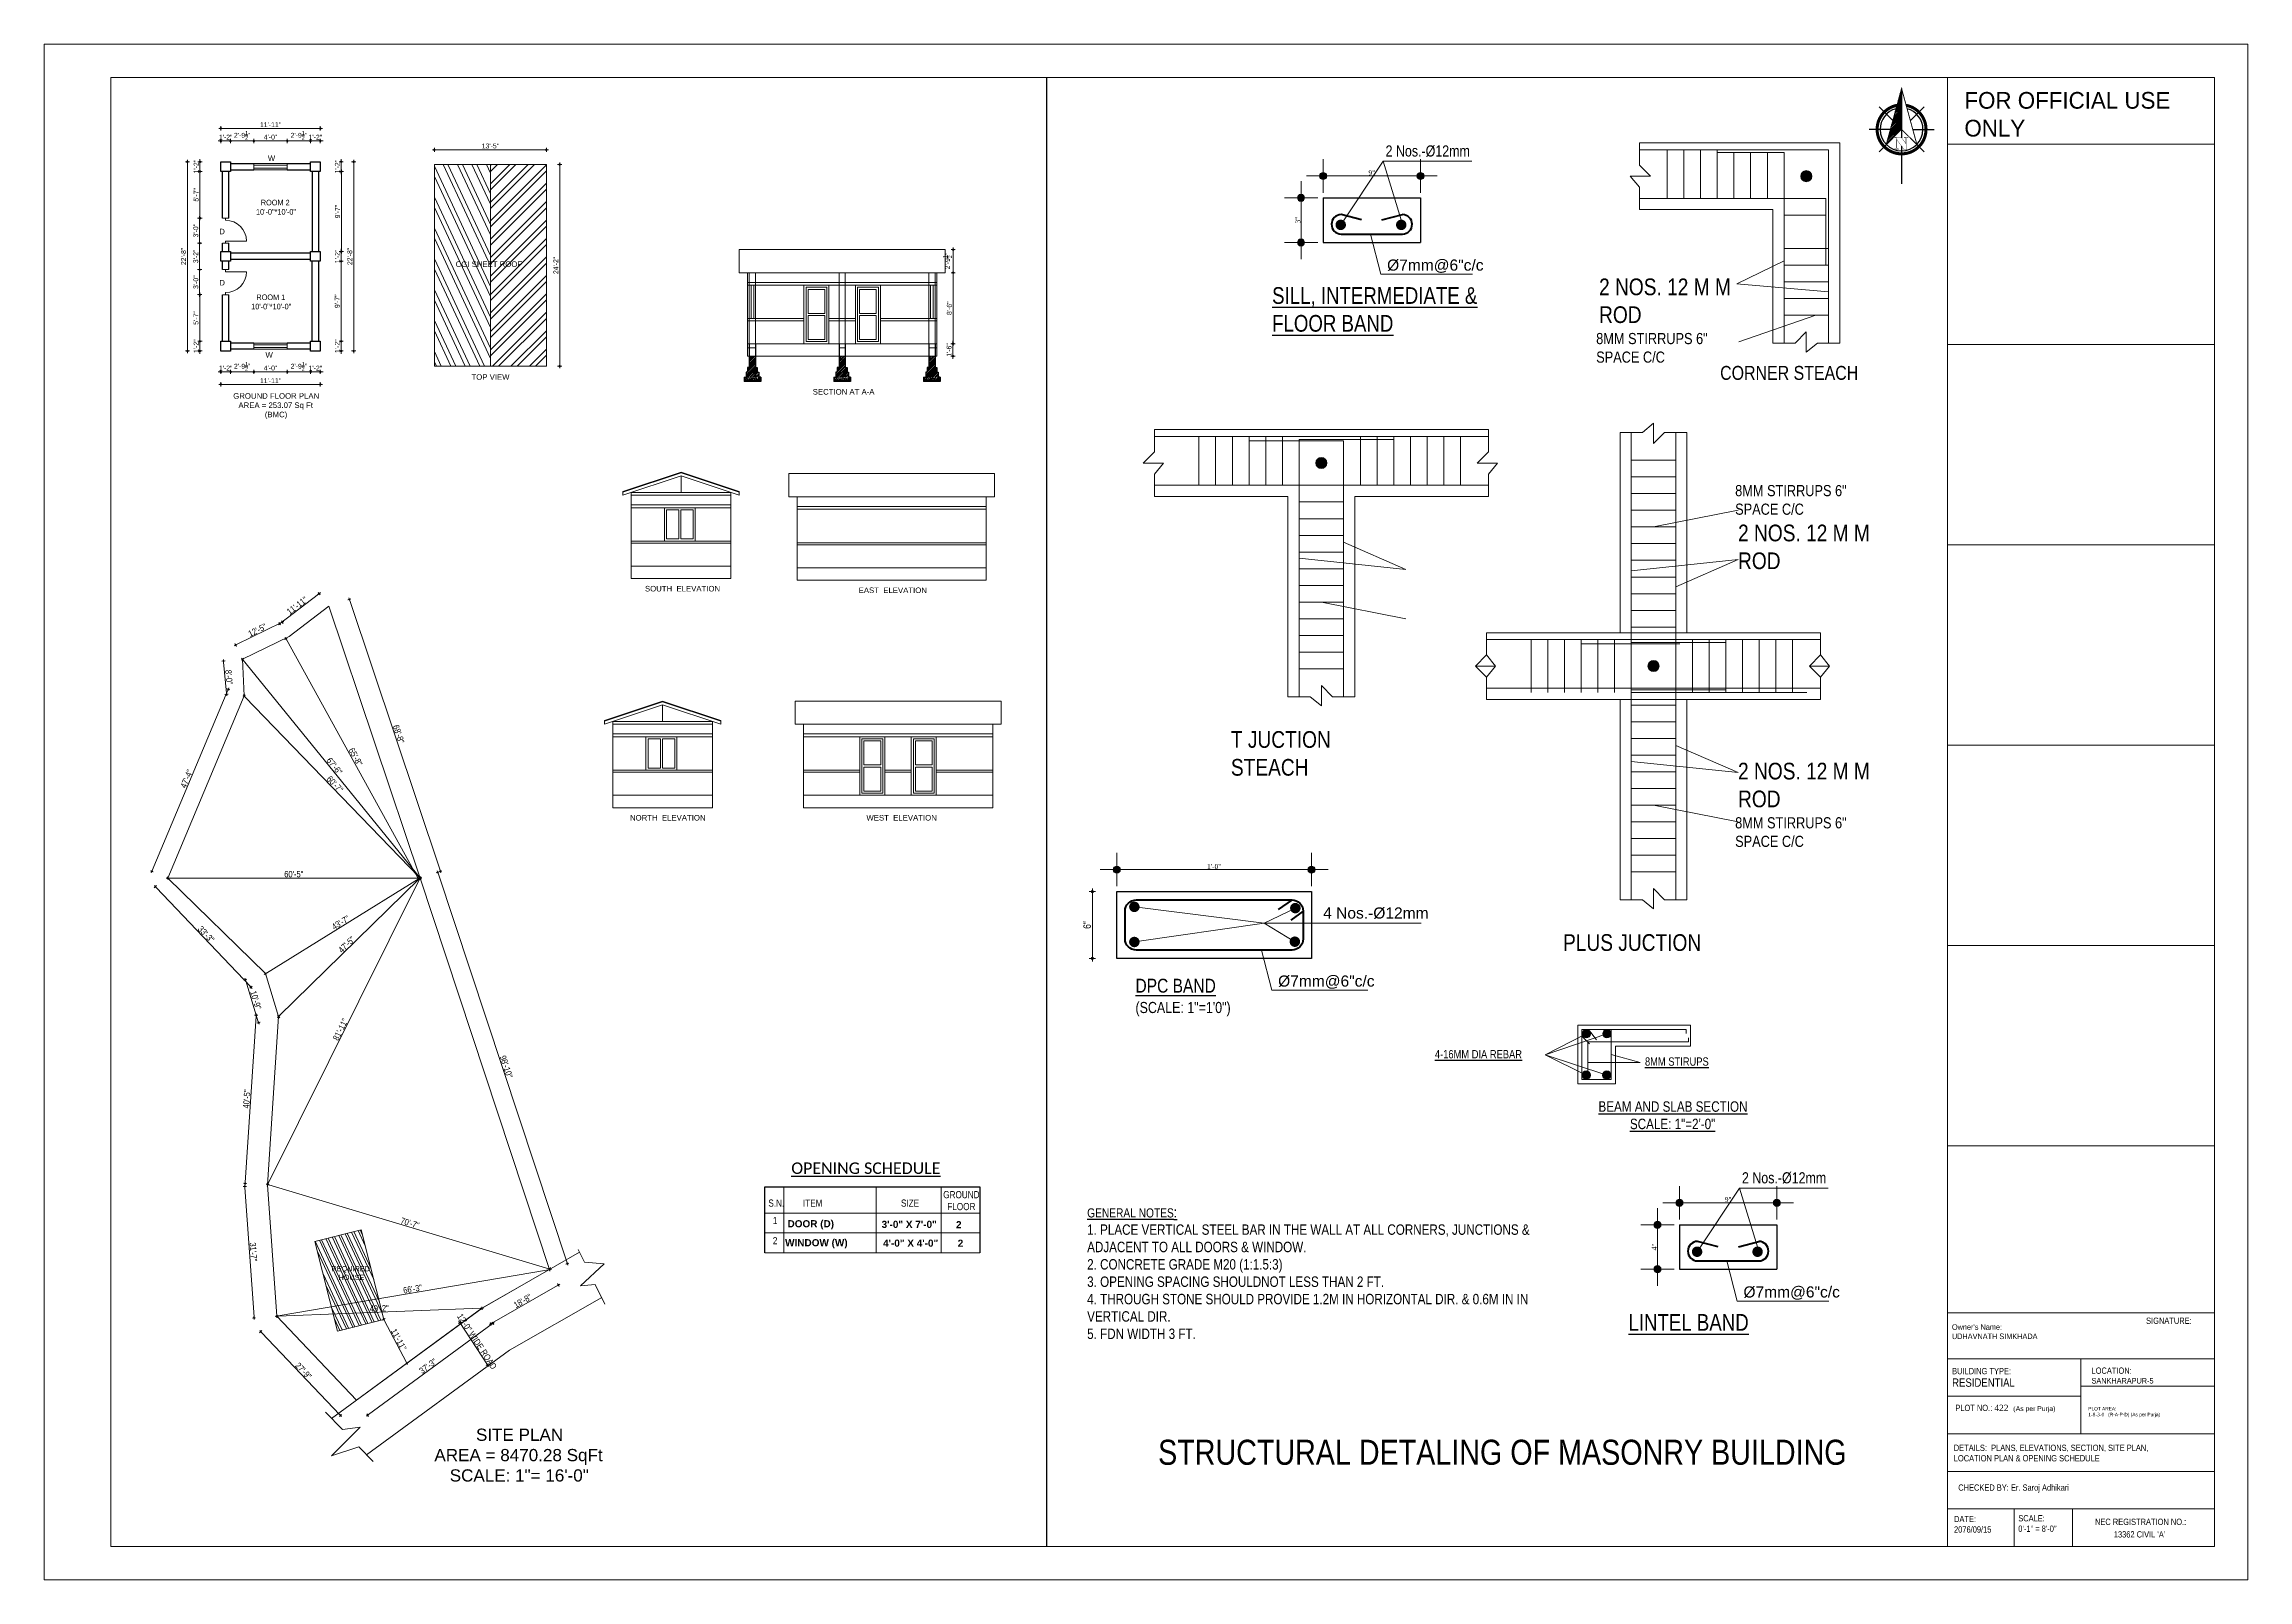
# Model space of a CAD drawing. Header units: inches. Extents: x 352533 to 378079, y -36324 to -23949.
# Drawn here: x 360841 to 364009, y -36324 to -34116 of the extents above; entities that cross this region are included whole.
import ezdxf

# ---------------------------------------------------------------- set-up
doc = ezdxf.new("R2010")
doc.units = ezdxf.units.IN
doc.header["$LTSCALE"] = 2
doc.header["$MEASUREMENT"] = 0
doc.header["$PDMODE"] = 34
doc.linetypes.add('ACAD_ISO02W100', pattern=[15, 12, -3])
doc.layers.get('0').update_dxf_attribs({"linetype": 'CONTINUOUS'})
doc.layers.get('DEFPOINTS').update_dxf_attribs({"color": 141, "linetype": 'CONTINUOUS'})
for name, color, linetype, lineweight in [('ARROW', 111, 'CONTINUOUS', 15), ('CGI sheet', 97, 'CONTINUOUS', 18), ('dimension', 160, 'CONTINUOUS', 15), ('DIMENTION', 140, 'CONTINUOUS', 0), ('DIMENTION @ 1', 140, 'CONTINUOUS', 0), ('elev 0.2', 221, 'CONTINUOUS', 20), ('elev1', 233, 'CONTINUOUS', 30), ('elev3', 195, 'CONTINUOUS', 20), ('HATCH', 60, 'ACAD_ISO02W100', 13), ('Siteplan', 7, 'CONTINUOUS', 30), ('steel', 4, 'CONTINUOUS', 60), ('Steel Sec', 6, 'CONTINUOUS', 13), ('steps', 253, 'CONTINUOUS', 20), ('TEXT', 181, 'CONTINUOUS', 25), ('Text Info', 6, 'CONTINUOUS', 13), ('WINDOW', 5, 'CONTINUOUS', 15)]:
    doc.layers.add(name, color=color, linetype=linetype, lineweight=lineweight)
doc.layers.add('STAIR', color=23, linetype='CONTINUOUS')
doc.layers.add('WAll', color=20, linetype='CONTINUOUS')
doc.styles.add('Arial', font='arial.ttf', dxfattribs={"width": 0.8, "height": 12})
doc.styles.add('ramon', font='arial.ttf')
doc.styles.get("Standard").update_dxf_attribs({"font": 'ARIALN.TTF'})
doc.styles.add('STYLE1', font='arialbd.ttf')
doc.styles.add('times new roman', font='times.ttf', dxfattribs={"height": 7})
doc.dimstyles.new('1 INC EQ 1FT', dxfattribs={"dimtxt": 7, "dimasz": 4, "dimexe": 4, "dimexo": 4, "dimgap": 1, "dimtad": 1, "dimdec": 0, "dimlfac": 0.125, "dimzin": 3, "dimdsep": 46, "dimlunit": 4, "dimtxsty": 'times new roman', "dimblk": 'DIM', "dimcen": 0.09, "dimdle": 4, "dimse1": 1, "dimse2": 1, "dimclrd": 7, "dimclre": 256, "dimclrt": 5, "dimadec": 0, "dimazin": 0, "dimtfac": 1, "dimtdec": 0, "dimtix": 1, "dimtofl": 0, "dimtmove": 2, "dimatfit": 3, "dimfxl": 1, "dimtolj": 1, "dimtzin": 0, "dimlwd": -1, "dimlwe": 13, "dimarcsym": 0})
doc.dimstyles.new('ek ropani wala', dxfattribs={"dimtxt": 24, "dimasz": 3, "dimexe": 6, "dimexo": 18, "dimgap": 2, "dimtad": 1, "dimdec": 0, "dimzin": 3, "dimdsep": 46, "dimlunit": 3, "dimtxsty": 'Standard', "dimblk": 'dot 2', "dimcen": 0.09375, "dimse1": 1, "dimse2": 1, "dimclrd": 1, "dimclre": 1, "dimclrt": 256, "dimadec": 0, "dimazin": 0, "dimtfac": 1, "dimtdec": 0, "dimtix": 1, "dimtmove": 1, "dimatfit": 3, "dimldrblk": 'DOT', "dimfxl": 1, "dimtolj": 1, "dimtzin": 0, "dimlwd": 9, "dimlwe": 9, "dimarcsym": 0})
doc.dimstyles.new('S8', dxfattribs={"dimtxt": 7, "dimasz": 2, "dimexe": 6, "dimexo": 18, "dimgap": 1.9375, "dimtad": 1, "dimdec": 1, "dimzin": 3, "dimdsep": 46, "dimlunit": 4, "dimtxsty": 'ramon', "dimblk": 'dot 2', "dimcen": 0.09375, "dimse1": 1, "dimse2": 1, "dimclrd": 1, "dimclre": 1, "dimclrt": 256, "dimadec": 0, "dimazin": 0, "dimtfac": 0.75, "dimtdec": 1, "dimtix": 1, "dimtmove": 1, "dimatfit": 3, "dimldrblk": 'DOT', "dimfxl": 1, "dimtolj": 1, "dimtzin": 0, "dimlwd": 9, "dimlwe": 9, "dimarcsym": 0})

msp = doc.modelspace()

# ---------------------------------------------------------------- texts
at = {"color": 0}
for s, width, insert, char_height, attachment_point in [('2 NOS. 12 M M ROD', 212.5001, (363076.25, -34452.97), 24, 1), ('8MM STIRRUPS 6" SPACE C/C', 212.5001, (363072.09, -34531.3), 16, 1), ('CORNER STEACH ', 212.5001, (363250.25, -34578.68), 20, 1), ('8MM STIRRUPS 6" SPACE C/C', 212.5001, (363271.85, -34792.82), 16, 7), ('2 NOS. 12 M M ROD', 212.5001, (363276.01, -34871.15), 24, 7), ('T JUCTION STEACH ', 212.5001, (362547, -35103.7), 24, 1), ('2 NOS. 12 M M ROD', 212.5001, (363276.01, -35149.15), 24, 1), ('8MM STIRRUPS 6" SPACE C/C', 212.5001, (363271.85, -35227.49), 16, 1), ('PLUS JUCTION ', 251.9466, (363024.45, -35395.6), 24, 1)]:
    msp.add_mtext_dynamic_manual_height_columns(s, width=width, gutter_width=40, heights=[0], dxfattribs=dict(at, insert=insert, char_height=char_height, attachment_point=attachment_point))
at = {"layer": 'DIMENTION', "char_height": 8, "attachment_point": 1, "style": 'ramon'}
for s, insert in [('\\pi30.51099;CGI SHEET ROOF', (361402.06, -34428.4)), ('\\pi50.66106;TOP VIEW', (361404.72, -34590.62)), ('\\pi16.75656;GROUND FLOOR PLAN\\P\\pi24.24633;AREA = 253.07 Sq Ft\\P\\pi62.18903;(BMC)', (361096.09, -34617.83)), ('\\pi33.63241;SECTION AT A-A', (361912.24, -34611.87)), ('\\pi24.47006;SOUTH  ELEVATION', (361680.24, -34894.89)), ('\\pi29.62423;EAST  ELEVATION', (361982.28, -34897.21)), ('\\pi24.33637;NORTH  ELEVATION', (361658.81, -35224.22)), ('\\pi27.70335;WEST  ELEVATION', (361995.34, -35224.22))]:
    msp.add_mtext_dynamic_manual_height_columns(s, width=155.5759, gutter_width=1, heights=[0], dxfattribs=dict(at, insert=insert))
at = {"layer": 'DIMENTION @ 1', "char_height": 8, "attachment_point": 1, "style": 'ramon'}
for s, insert in [('W', (361162.62, -34276.11)), ('D', (361092.83, -34381.43)), ('D', (361092.85, -34455.01)), ('W', (361159.25, -34558.87))]:
    msp.add_mtext_dynamic_manual_height_columns(s, width=9.6447, gutter_width=1, heights=[0], dxfattribs=dict(at, insert=insert))
at = {"layer": 'steps', "color": 0, "ltscale": 0.3}
for s, insert, char_height, width, attachment_point in [('{\\fMangal|b0|i0|c0|p18;FOR OFFICIAL USE ONLY}', (363601.4, -34184.84), 24, 330.8564, 1), ("Owner's Name:\\PUDHAVNATH SIMKHADA", (363583.48, -35956.4), 8, 200.141, 1), ('SIGNATURE:', (363895.36, -35951.38), 9, 345, 5), ('BUILDING TYPE:\\P{\\H1.333x;RESIDENTIAL}', (363583.75, -36019.23), 9, 345, 1), ('LOCATION:\\P{\\H0.8889x;SANKHARAPUR-5}', (363784.12, -36018.6), 9, 345, 1), ('PLOT NO.: {\\fTimes New Roman|b0|i0|c0|p18;422  \\H0.77778x;(\\fArial|b0|i0|c0|p34;As per Purja)}', (363588.36, -36072.13), 9, 345, 1), ('PLOT AREA:\\P{\\fTimes New Roman|b0|i0|c0|p18;1-8-3-0   }(R-A-P-D) (As per Purja){\\fTimes New Roman|b0|i0|c0|p18;       }', (363779.49, -36075.37), 5, 345, 1), ('DETAILS:  PLANS, ELEVATIONS, SECTION, SITE PLAN,\\PLOCATION PLAN & OPENING SCHEDULE', (363586.12, -36141.61), 9, 534, 4), ('CHECKED BY: Er. Saroj Adhikari', (363592.56, -36192.57), 9, 344.5137, 4), ('DATE:\\P2076/09/15', (363586.49, -36231.91), 9, 345, 1), ('SCALE:\\P0\'-1" = 8\'-0" ', (363678.87, -36254.95), 9, 95.1028, 7), ('NEC REGISTRATION NO.:', (363854.69, -36240.48), 9, 345, 5), ("13362 CIVIL 'A'", (363853.14, -36258.5), 9, 345, 5)]:
    msp.add_mtext(s, dxfattribs=dict(at, insert=insert, char_height=char_height, width=width, attachment_point=attachment_point))
at = {"layer": 'steps', "color": 0, "ltscale": 0.3, "insert": (362937.19, -36140.66), "char_height": 36, "attachment_point": 5}
msp.add_mtext('\\A1;STRUCTURAL DETALING OF MASONRY BUILDING', dxfattribs=at)
at = {"layer": 'TEXT', "color": 0, "char_height": 8, "width": 73.732, "attachment_point": 4}
for s, insert in [('\\pi19.38171;ROOM 2\\P\\pi12.44038;10\'-0"*10\'-0"', (361133.16, -34350.53)), ('\\pi19.98744;ROOM 1\\P\\pi12.44038;10\'-0"*10\'-0"', (361126.22, -34486.71))]:
    msp.add_mtext(s, dxfattribs=dict(at, insert=insert))
at = {"layer": 'TEXT', "color": 0, "attachment_point": 1, "style": 'Arial'}
for s, insert, char_height, width in [('{\\LSILL, INTERMEDIATE &\\PFLOOR BAND}', (362606.19, -34465.42), 24, 563.4311), ('{\\H0.8333x;\\LDPC BAND\\P\\H0.8x;\\l(SCALE: 1"=1\'0")}', (362409.8, -35459.67), 24, 563.4311), ('{\\L4-16MM DIA REBAR}', (362840.26, -35562.17), 12, 845.1467), ('{\\L8MM STIRUPS}', (363142.21, -35572.72), 12, 845.1467), ('\\pi316.74659;{\\LBEAM AND SLAB SECTION\\P\\pi361.97579;SCALE: 1"=2\'-0"}', (362758.6, -35635.91), 15, 845.1467), ('{\\H0.5833x;\\LGENERAL NOTES\\H1.143x;:\\H1.25x;\\P\\H0.7999x;\\l1. PLACE VERTICAL STEEL BAR IN THE WALL AT ALL CORNERS, JUNCTIONS & ADJACENT TO ALL DOORS & WINDOW.\\P2. CONCRETE GRADE M20 (1:1.5:3)\\P3. OPENING SPACING SHOULDNOT LESS THAN 2 FT.\\P4. THROUGH STONE SHOULD PROVIDE 1.2M IN HORIZONTAL DIR. & 0.6M IN IN VERTICAL DIR. \\P5. FDN WIDTH 3 FT.}', (362340.37, -35787.86), 22.464, 652.574), ('{\\LLINTEL BAND}', (363118.44, -35941.67), 24, 563.4311)]:
    msp.add_mtext(s, dxfattribs=dict(at, insert=insert, char_height=char_height, width=width))
at = {"layer": 'TEXT', "extrusion": (-0.000318297, -9.62631e-09, 1), "text_direction": (1, 6e-05, 0.000318), "style": 'STYLE1'}
for s, insert, char_height, width, attachment_point in [('{\\fCalibri|b0|i0|c0|p34;\\LOPENING SCHEDULE }', (362129.46, -35723.77, -0.21), 16.5, 440.6647, 3), ('{\\fArial Narrow|b0|i0|c0|p34;GROUND\\PFLOOR}', (362159.54, -35764.96, -0.16), 10.2575, 26.4048, 2), ('{\\fArial Narrow|b0|i0|c0|p34;S.N.}', (361893.51, -35777.09, -0.26), 10.2575, 26.4048, 2), ('{\\fArial Narrow|b0|i0|c0|p34;ITEM}', (361945.77, -35777.09, -0.24), 10.2575, 50.9046, 2), ('{\\fArial Narrow|b0|i0|c0|p34;SIZE}', (362085.8, -35777.08, -0.19), 10.2575, 26.4048, 2), ('{\\fArial Narrow|b0|i0|c0|p34;1}', (361891.78, -35802.17, -0.26), 10.2575, 26.4048, 2), ('DOOR (D)', (361909.65, -35806.73, -0.25), 10.257, 75.929, 1), ('3\'-0" X 7\'-0"', (362044.87, -35807.64, -0.21), 10.2575, 91.5416, 1), ('2', (362155.78, -35808.1, -0.17), 10.26, 26.4048, 2), ('{\\fArial Narrow|b0|i0|c0|p34;2}', (361891.78, -35831.07, -0.38), 10.2575, 26.4048, 2), ('WINDOW (W)', (361906.18, -35834.03, -0.11), 10.257, 128.3507, 1), ('4\'-0" X 4\'-0"', (362046.95, -35834.66, -0.07), 10.2575, 92.2327, 1), ('2', (362158.24, -35834.75, -0.18), 10.26, 26.4048, 2)]:
    msp.add_mtext(s, dxfattribs=dict(at, insert=insert, char_height=char_height, width=width, attachment_point=attachment_point))
at = {"layer": 'Text Info', "color": 0, "ltscale": 100, "style": 'Arial'}
for s, p in [('%%c7mm@6"c/c', (362771.52, -34441.67)), ('4 Nos.-%%C12mm', (362679.62, -35373.16)), ('%%c7mm@6"c/c', (362614.87, -35470.96)), ('%%c7mm@6"c/c', (363283.77, -35917.93))]:
    msp.add_text(s, height=16, dxfattribs=at).set_placement(p)
at = {"layer": 'Text Info', "color": 0, "ltscale": 100, "char_height": 16, "width": 163.2586, "attachment_point": 1, "style": 'Arial'}
for insert in [(362769.32, -34261.62), (363281.57, -35737.87)]:
    msp.add_mtext('2 Nos.-%%C12mm', dxfattribs=dict(at, insert=insert))

# ---------------------------------------------------------------- blocks, each defined once
blk = doc.blocks.new('*X29')
at = {"color": 0}
for p, q in [((146.75, -411.68), (147.62, -410.82)), ((146.95, -410.95), (147.62, -410.29)), ((147.15, -410.22), (147.62, -409.76)), ((147.35, -409.49), (147.62, -409.23)), ((147.55, -408.76), (147.62, -408.7)), ((144.16, -421.17), (147.62, -417.71)), ((144.36, -420.44), (147.62, -417.18)), ((144.56, -419.71), (147.62, -416.65)), ((144.76, -418.98), (147.62, -416.12)), ((144.96, -418.25), (147.62, -415.59)), ((145.16, -417.52), (147.62, -415.06)), ((145.36, -416.79), (147.62, -414.53)), ((145.56, -416.06), (147.62, -414)), ((145.76, -415.33), (147.62, -413.47)), ((145.96, -414.6), (147.62, -412.94)), ((146.16, -413.87), (147.62, -412.41)), ((146.36, -413.14), (147.62, -411.88)), ((146.55, -412.41), (147.62, -411.35)), ((142.76, -426.28), (147.62, -421.42)), ((142.96, -425.55), (147.62, -420.89)), ((143.16, -424.82), (147.62, -420.36)), ((143.36, -424.09), (147.62, -419.83)), ((143.56, -423.36), (147.62, -419.3)), ((143.76, -422.63), (147.62, -418.77)), ((143.96, -421.9), (147.62, -418.24))]:
    blk.add_line(p, q, dxfattribs=at)
blk = doc.blocks.new('NORTH_15')
for p, q in [((-2.87, 2.87), (-7.37, 7.37)), ((0, 3.66), (0, 10.62)), ((2.87, 2.87), (7.37, 7.37)), ((-13.37, 0), (2.72, 0)), ((5.49, 0), (17.83, 0)), ((-2.87, -2.87), (-7.37, -7.37)), ((0, -3.66), (0, -10.62)), ((2.87, -2.87), (7.37, -7.37))]:
    blk.add_line(p, q)
at = {"const_width": 1}
for points in [[(0, -8, 1), (0, 8, 0.359415), (-7.86, 1.52, 1)], [(-7.86, -1.52, 0.359415), (0, -8, 1)]]:
    blk.add_lwpolyline(points, format="xyb", dxfattribs=at)
for points, const_width in [([(4.96, -5.01), (-13.37, 0), (4.9, 5), (0, 0), (4.96, -5.01)], 0.3), ([(5.93, -1.55), (6, -1.55), (6.07, -1.54), (6.13, -1.53), (6.17, -1.52), (6.22, -1.51), (6.26, -1.49), (6.28, -1.47), (6.3, -1.45), (6.32, -1.42), (6.33, -1.39), (6.35, -1.34), (6.36, -1.29), (6.37, -1.23), (6.38, -1.16), (6.38, -1.08), (6.38, -1), (6.54, -1), (6.54, -2.34), (6.38, -2.34), (6.38, -2.3), (6.38, -2.23), (6.38, -2.16), (6.37, -2.09), (6.36, -2.04), (6.35, -1.99), (6.33, -1.95), (6.32, -1.91), (6.3, -1.88), (6.28, -1.86), (6.26, -1.83), (6.22, -1.81), (6.18, -1.8), (6.13, -1.78), (6.07, -1.77), (6.01, -1.76), (5.95, -1.76), (2.66, -1.76), (2.66, -2.34), (2.5, -2.34), (2.5, -0.16), (4.71, 1.44), (3.14, 1.44), (3.07, 1.44), (3, 1.43), (2.94, 1.42), (2.89, 1.41), (2.85, 1.4), (2.81, 1.38), (2.78, 1.36), (2.76, 1.34), (2.74, 1.31), (2.72, 1.27), (2.7, 1.22), (2.69, 1.17), (2.68, 1.11), (2.67, 1.04), (2.66, 0.97), (2.66, 0.89), (2.66, 0.87), (2.5, 0.87), (2.5, 2.21), (2.66, 2.21), (2.66, 2.17), (2.66, 2.09), (2.67, 2.03), (2.68, 1.97), (2.69, 1.91), (2.7, 1.86), (2.71, 1.82), (2.73, 1.78), (2.75, 1.76), (2.77, 1.74), (2.8, 1.72), (2.85, 1.7), (2.89, 1.68), (2.94, 1.67), (3, 1.66), (3.07, 1.66), (3.14, 1.66), (6.54, 1.66), (6.54, 0.75), (3.33, -1.55), (5.93, -1.55), (5.93, -1.55)], 0.1)]:
    blk.add_lwpolyline(points, dxfattribs=dict(const_width=const_width))
for start, end in [(90, 164.97304), (270, 90), (195.02696, 270)]:
    blk.add_arc((0, 0), 7, start, end)
at = {"rotation": 90}
blk.add_blockref('*X29', (-421.89, -147.62), dxfattribs=at)
blk = doc.blocks.new('A$C0BDB7EE9')
at = {"layer": 'Siteplan', "xscale": 2.999999999999779, "yscale": 2.999999999999779, "zscale": 2.999999999999779, "rotation": 247.8612575918487}
blk.add_blockref('NORTH_15', (20.2, 49.5), dxfattribs=at)
blk = doc.blocks.new('A$C327B4BBD')
at = {"layer": 'DIMENTION', "ltscale": 0.3, "xscale": 1.171875000000082, "yscale": 1.171875000000082, "zscale": 1.171875000000082, "rotation": 112.1387424081494}
blk.add_blockref('A$C0BDB7EE9', (16.1, 0), dxfattribs=at)
blk = doc.blocks.new('DIM')
at = {"layer": 'dimension'}
h = blk.add_hatch(color=256, dxfattribs=at)
h.paths.add_polyline_path([(0, 1.28), (0, 0), (1.28, 0, 0.414214)])
h.paths.add_polyline_path([(1.28, 0), (0, 0), (0, -1.28, 0.414214)])
h.paths.add_polyline_path([(0, 0), (-1.28, 0, 0.414214), (0, -1.28)])
h.paths.add_polyline_path([(0, 1.28, 0.414214), (-1.28, 0), (0, 0)])
for p, q in [((-6, 0), (6, 0)), ((0, 6), (0, -6))]:
    blk.add_line(p, q, dxfattribs=at)
blk.add_circle((0, 0), 1.28, dxfattribs=at)
blk = doc.blocks.new('*D136')
at = {"layer": 'ARROW', "color": 7, "ltscale": 100, "transparency": 16777216}
blk.add_line((362386.9, -35302.8), (362658.9, -35302.8), dxfattribs=at)
at = {"layer": 'DEFPOINTS', "color": 0, "ltscale": 100, "transparency": 16777216}
for p in [(362662.9, -35302.8), (362382.9, -35334.4), (362662.9, -35334.4)]:
    blk.add_point(p, dxfattribs=at)
at = {"layer": 'ARROW', "color": 7, "ltscale": 100, "transparency": 16777216, "xscale": 4, "yscale": 4, "zscale": 4, "rotation": 180}
blk.add_blockref('DIM', (362382.9, -35302.8), dxfattribs=at)
at = {"layer": 'ARROW', "color": 7, "ltscale": 100, "transparency": 16777216, "xscale": 4, "yscale": 4, "zscale": 4}
blk.add_blockref('DIM', (362662.9, -35302.8), dxfattribs=at)
at = {"layer": 'ARROW', "color": 5, "ltscale": 100, "transparency": 16777216, "insert": (362522.9, -35298.3), "char_height": 7, "attachment_point": 5, "style": 'times new roman'}
blk.add_mtext('\\A1;1\'-0"', dxfattribs=at)
blk = doc.blocks.new('*D137')
at = {"layer": 'ARROW', "color": 7, "ltscale": 100, "transparency": 16777216}
blk.add_line((362647.8, -34341.1), (362647.8, -34397.1), dxfattribs=at)
at = {"layer": 'DEFPOINTS', "color": 0, "ltscale": 100, "transparency": 16777216}
for p in [(362679.6, -34337.1), (362647.8, -34401.1), (362679.6, -34401.1)]:
    blk.add_point(p, dxfattribs=at)
at = {"layer": 'ARROW', "color": 7, "ltscale": 100, "transparency": 16777216, "xscale": 4, "yscale": 4, "zscale": 4}
for p, rotation in [((362647.8, -34337.1), 90), ((362647.8, -34401.1), 270)]:
    blk.add_blockref('DIM', p, dxfattribs=dict(at, rotation=rotation))
at = {"layer": 'ARROW', "color": 5, "ltscale": 100, "transparency": 16777216, "insert": (362643.3, -34369.1), "char_height": 7, "attachment_point": 5, "rotation": 90, "style": 'times new roman'}
blk.add_mtext('\\A1;3"', dxfattribs=at)
blk = doc.blocks.new('*D138')
at = {"layer": 'ARROW', "color": 7, "ltscale": 100, "transparency": 16777216}
blk.add_line((362683.6, -34305.6), (362815.6, -34305.6), dxfattribs=at)
at = {"layer": 'DEFPOINTS', "color": 0, "ltscale": 100, "transparency": 16777216}
for p in [(362819.6, -34305.6), (362679.6, -34337.1), (362819.6, -34337.1)]:
    blk.add_point(p, dxfattribs=at)
at = {"layer": 'ARROW', "color": 7, "ltscale": 100, "transparency": 16777216, "xscale": 4, "yscale": 4, "zscale": 4, "rotation": 180}
blk.add_blockref('DIM', (362679.6, -34305.6), dxfattribs=at)
at = {"layer": 'ARROW', "color": 7, "ltscale": 100, "transparency": 16777216, "xscale": 4, "yscale": 4, "zscale": 4}
blk.add_blockref('DIM', (362819.6, -34305.6), dxfattribs=at)
at = {"layer": 'ARROW', "color": 5, "ltscale": 100, "transparency": 16777216, "insert": (362749.6, -34301), "char_height": 7, "attachment_point": 5, "style": 'times new roman'}
blk.add_mtext('\\A1;9"', dxfattribs=at)
blk = doc.blocks.new('dot1')
at = {"layer": 'HATCH'}
h = blk.add_hatch(color=256, dxfattribs=at)
edge = h.paths.add_edge_path()
edge.add_arc((0, 0), 1, 0, 360)
for p, q in [((3, 0), (-3, 0)), ((0, 3), (0, -3))]:
    blk.add_line(p, q, dxfattribs=at)
blk.add_circle((0, 0), 1, dxfattribs=at)
blk = doc.blocks.new('dot 2')
at = {"layer": 'HATCH', "xscale": 0.5, "yscale": 0.5, "zscale": 0.5}
blk.add_blockref('dot1', (0, 0), dxfattribs=at)
blk = doc.blocks.new('*D139')
at = {"layer": 'DEFPOINTS', "color": 0, "transparency": 16777216}
for p in [(362382.9, -35334.4), (362347.9, -35430.4), (362382.9, -35430.4)]:
    blk.add_point(p, dxfattribs=at)
at = {"layer": 'DIMENTION', "color": 1, "lineweight": 9, "transparency": 16777216}
blk.add_line((362347.9, -35337.4), (362347.9, -35427.4), dxfattribs=at)
at = {"layer": 'DIMENTION', "color": 1, "lineweight": 9, "transparency": 16777216, "xscale": 3, "yscale": 3, "zscale": 3}
for p, rotation in [((362347.9, -35334.4), 90), ((362347.9, -35430.4), 270)]:
    blk.add_blockref('dot 2', p, dxfattribs=dict(at, rotation=rotation))
at = {"layer": 'DIMENTION', "transparency": 16777216, "insert": (362340.4, -35382.4), "char_height": 24, "attachment_point": 5, "rotation": 90}
blk.add_mtext('\\A1;{\\H0.44444x;6"}', dxfattribs=at)
blk = doc.blocks.new('_Dot')
at = {"layer": 'TEXT', "color": 0, "lineweight": -2}
blk.add_line((-0.5, 0), (-1, 0), dxfattribs=at)
at = {"layer": 'TEXT', "color": 0, "const_width": 0.5}
blk.add_lwpolyline([(-0.25, 0, 1), (0.25, 0, 1)], format="xyb", close=True, dxfattribs=at)
blk = doc.blocks.new('*D134')
at = {"layer": 'ARROW', "color": 7, "ltscale": 100, "transparency": 16777216}
blk.add_line((363160.1, -35817.3), (363160.1, -35873.3), dxfattribs=at)
at = {"layer": 'DEFPOINTS', "color": 0, "ltscale": 100, "transparency": 16777216}
for p in [(363191.8, -35813.3), (363160.1, -35877.3), (363191.8, -35877.3)]:
    blk.add_point(p, dxfattribs=at)
at = {"layer": 'ARROW', "color": 7, "ltscale": 100, "transparency": 16777216, "xscale": 4, "yscale": 4, "zscale": 4}
for p, rotation in [((363160.1, -35813.3), 90), ((363160.1, -35877.3), 270)]:
    blk.add_blockref('DIM', p, dxfattribs=dict(at, rotation=rotation))
at = {"layer": 'ARROW', "color": 5, "ltscale": 100, "transparency": 16777216, "insert": (363155.6, -35845.3), "char_height": 7, "attachment_point": 5, "rotation": 90, "style": 'times new roman'}
blk.add_mtext('\\A1;4"', dxfattribs=at)
blk = doc.blocks.new('*D135')
at = {"layer": 'ARROW', "color": 7, "ltscale": 100, "transparency": 16777216}
blk.add_line((363195.8, -35781.8), (363327.8, -35781.8), dxfattribs=at)
at = {"layer": 'DEFPOINTS', "color": 0, "ltscale": 100, "transparency": 16777216}
for p in [(363331.8, -35781.8), (363191.8, -35813.3), (363331.8, -35813.3)]:
    blk.add_point(p, dxfattribs=at)
at = {"layer": 'ARROW', "color": 7, "ltscale": 100, "transparency": 16777216, "xscale": 4, "yscale": 4, "zscale": 4, "rotation": 180}
blk.add_blockref('DIM', (363191.8, -35781.8), dxfattribs=at)
at = {"layer": 'ARROW', "color": 7, "ltscale": 100, "transparency": 16777216, "xscale": 4, "yscale": 4, "zscale": 4}
blk.add_blockref('DIM', (363331.8, -35781.8), dxfattribs=at)
at = {"layer": 'ARROW', "color": 5, "ltscale": 100, "transparency": 16777216, "insert": (363261.8, -35777.2), "char_height": 7, "attachment_point": 5, "style": 'times new roman'}
blk.add_mtext('\\A1;9"', dxfattribs=at)
blk = doc.blocks.new('*D140')
at = {"layer": 'DEFPOINTS', "color": 0, "transparency": 16777216}
for p in [(361095, -34557.2), (361109, -34557.2), (361109, -34587.2)]:
    blk.add_point(p, dxfattribs=at)
at = {"layer": 'elev 0.2', "color": 1, "lineweight": 9, "transparency": 16777216}
for p, q in [((361093, -34587.2), (361091, -34587.2)), ((361095, -34587.2), (361109, -34587.2)), ((361111, -34587.2), (361113, -34587.2))]:
    blk.add_line(p, q, dxfattribs=at)
at = {"layer": 'elev 0.2', "color": 1, "lineweight": 9, "transparency": 16777216, "xscale": 2, "yscale": 2, "zscale": 2}
blk.add_blockref('dot 2', (361095, -34587.2), dxfattribs=at)
at = {"layer": 'elev 0.2', "color": 1, "lineweight": 9, "transparency": 16777216, "xscale": 2, "yscale": 2, "zscale": 2, "rotation": 180}
blk.add_blockref('dot 2', (361109, -34587.2), dxfattribs=at)
at = {"layer": 'elev 0.2', "transparency": 16777216, "insert": (361102, -34581.8), "char_height": 7, "attachment_point": 5, "style": 'ramon'}
blk.add_mtext('\\A1;1\'-2"', dxfattribs=at)
blk = doc.blocks.new('*D141')
at = {"layer": 'DEFPOINTS', "color": 0, "transparency": 16777216}
for p in [(361109, -34554.7), (361142.5, -34554.7), (361142.5, -34587.2)]:
    blk.add_point(p, dxfattribs=at)
at = {"layer": 'elev 0.2', "color": 1, "lineweight": 9, "transparency": 16777216}
blk.add_line((361111, -34587.2), (361140.5, -34587.2), dxfattribs=at)
at = {"layer": 'elev 0.2', "color": 1, "lineweight": 9, "transparency": 16777216, "xscale": 2, "yscale": 2, "zscale": 2, "rotation": 180}
blk.add_blockref('dot 2', (361109, -34587.2), dxfattribs=at)
at = {"layer": 'elev 0.2', "color": 1, "lineweight": 9, "transparency": 16777216, "xscale": 2, "yscale": 2, "zscale": 2}
blk.add_blockref('dot 2', (361142.5, -34587.2), dxfattribs=at)
at = {"layer": 'elev 0.2', "transparency": 16777216, "insert": (361125.7, -34579.1), "char_height": 7, "attachment_point": 5, "style": 'ramon'}
blk.add_mtext('\\A1;2\'-9{\\H0.75x;\\S1/2;}"', dxfattribs=at)
blk = doc.blocks.new('*D142')
at = {"layer": 'DEFPOINTS', "color": 0, "transparency": 16777216}
for p in [(361142.5, -34554.7), (361190.5, -34554.7), (361190.5, -34587.2)]:
    blk.add_point(p, dxfattribs=at)
at = {"layer": 'elev 0.2', "color": 1, "lineweight": 9, "transparency": 16777216}
blk.add_line((361144.5, -34587.2), (361188.5, -34587.2), dxfattribs=at)
at = {"layer": 'elev 0.2', "color": 1, "lineweight": 9, "transparency": 16777216, "xscale": 2, "yscale": 2, "zscale": 2, "rotation": 180}
blk.add_blockref('dot 2', (361142.5, -34587.2), dxfattribs=at)
at = {"layer": 'elev 0.2', "color": 1, "lineweight": 9, "transparency": 16777216, "xscale": 2, "yscale": 2, "zscale": 2}
blk.add_blockref('dot 2', (361190.5, -34587.2), dxfattribs=at)
at = {"layer": 'elev 0.2', "transparency": 16777216, "insert": (361166.5, -34581.7), "char_height": 7, "attachment_point": 5, "style": 'ramon'}
blk.add_mtext('\\A1;4\'-0"', dxfattribs=at)
blk = doc.blocks.new('*D143')
at = {"layer": 'DEFPOINTS', "color": 0, "transparency": 16777216}
for p in [(361190.5, -34554.7), (361224, -34554.7), (361224, -34587.2)]:
    blk.add_point(p, dxfattribs=at)
at = {"layer": 'elev 0.2', "color": 1, "lineweight": 9, "transparency": 16777216}
blk.add_line((361192.5, -34587.2), (361222, -34587.2), dxfattribs=at)
at = {"layer": 'elev 0.2', "color": 1, "lineweight": 9, "transparency": 16777216, "xscale": 2, "yscale": 2, "zscale": 2, "rotation": 180}
blk.add_blockref('dot 2', (361190.5, -34587.2), dxfattribs=at)
at = {"layer": 'elev 0.2', "color": 1, "lineweight": 9, "transparency": 16777216, "xscale": 2, "yscale": 2, "zscale": 2}
blk.add_blockref('dot 2', (361224, -34587.2), dxfattribs=at)
at = {"layer": 'elev 0.2', "transparency": 16777216, "insert": (361207.2, -34579.1), "char_height": 7, "attachment_point": 5, "style": 'ramon'}
blk.add_mtext('\\A1;2\'-9{\\H0.75x;\\S1/2;}"', dxfattribs=at)
blk = doc.blocks.new('*D144')
at = {"layer": 'DEFPOINTS', "color": 0, "transparency": 16777216}
for p in [(361224, -34557.2), (361238, -34557.2), (361238, -34587.2)]:
    blk.add_point(p, dxfattribs=at)
at = {"layer": 'elev 0.2', "color": 1, "lineweight": 9, "transparency": 16777216}
for p, q in [((361222, -34587.2), (361220, -34587.2)), ((361224, -34587.2), (361238, -34587.2)), ((361240, -34587.2), (361242, -34587.2))]:
    blk.add_line(p, q, dxfattribs=at)
at = {"layer": 'elev 0.2', "color": 1, "lineweight": 9, "transparency": 16777216, "xscale": 2, "yscale": 2, "zscale": 2}
blk.add_blockref('dot 2', (361224, -34587.2), dxfattribs=at)
at = {"layer": 'elev 0.2', "color": 1, "lineweight": 9, "transparency": 16777216, "xscale": 2, "yscale": 2, "zscale": 2, "rotation": 180}
blk.add_blockref('dot 2', (361238, -34587.2), dxfattribs=at)
at = {"layer": 'elev 0.2', "transparency": 16777216, "insert": (361231, -34581.8), "char_height": 7, "attachment_point": 5, "style": 'ramon'}
blk.add_mtext('\\A1;1\'-2"', dxfattribs=at)
blk = doc.blocks.new('*D145')
at = {"layer": 'DEFPOINTS', "color": 0, "transparency": 16777216}
for p in [(361095, -34557.2), (361238, -34557.2), (361095, -34605.2)]:
    blk.add_point(p, dxfattribs=at)
at = {"layer": 'elev 0.2', "color": 1, "lineweight": 9, "transparency": 16777216}
blk.add_line((361236, -34605.2), (361097, -34605.2), dxfattribs=at)
at = {"layer": 'elev 0.2', "color": 1, "lineweight": 9, "transparency": 16777216, "xscale": 2, "yscale": 2, "zscale": 2, "rotation": 180}
blk.add_blockref('dot 2', (361095, -34605.2), dxfattribs=at)
at = {"layer": 'elev 0.2', "color": 1, "lineweight": 9, "transparency": 16777216, "xscale": 2, "yscale": 2, "zscale": 2}
blk.add_blockref('dot 2', (361238, -34605.2), dxfattribs=at)
at = {"layer": 'elev 0.2', "transparency": 16777216, "insert": (361166.5, -34599.8), "char_height": 7, "attachment_point": 5, "style": 'ramon'}
blk.add_mtext('\\A1;11\'-11"', dxfattribs=at)
blk = doc.blocks.new('*D146')
at = {"layer": 'DEFPOINTS', "color": 0, "transparency": 16777216}
for p in [(361065, -34543.2), (361095, -34543.2), (361095, -34557.2)]:
    blk.add_point(p, dxfattribs=at)
at = {"layer": 'elev 0.2', "color": 1, "lineweight": 9, "transparency": 16777216}
for p, q in [((361065, -34541.2), (361065, -34539.2)), ((361065, -34557.2), (361065, -34543.2)), ((361065, -34559.2), (361065, -34561.2))]:
    blk.add_line(p, q, dxfattribs=at)
at = {"layer": 'elev 0.2', "color": 1, "lineweight": 9, "transparency": 16777216, "xscale": 2, "yscale": 2, "zscale": 2}
for p, rotation in [((361065, -34543.2), 270), ((361065, -34557.2), 90)]:
    blk.add_blockref('dot 2', p, dxfattribs=dict(at, rotation=rotation))
at = {"layer": 'elev 0.2', "transparency": 16777216, "insert": (361059.5, -34550.2), "char_height": 7, "attachment_point": 5, "rotation": 90, "style": 'ramon'}
blk.add_mtext('\\A1;1\'-2"', dxfattribs=at)
blk = doc.blocks.new('*D147')
at = {"layer": 'DEFPOINTS', "color": 0, "transparency": 16777216}
for p in [(361064.8, -34476.2), (361097.5, -34476.2), (361097.5, -34543.2)]:
    blk.add_point(p, dxfattribs=at)
at = {"layer": 'elev 0.2', "color": 1, "lineweight": 9, "transparency": 16777216}
blk.add_line((361064.8, -34541.2), (361064.8, -34478.2), dxfattribs=at)
at = {"layer": 'elev 0.2', "color": 1, "lineweight": 9, "transparency": 16777216, "xscale": 2, "yscale": 2, "zscale": 2}
for p, rotation in [((361064.8, -34476.2), 90), ((361064.8, -34543.2), 270)]:
    blk.add_blockref('dot 2', p, dxfattribs=dict(at, rotation=rotation))
at = {"layer": 'elev 0.2', "transparency": 16777216, "insert": (361059.3, -34509.7), "char_height": 7, "attachment_point": 5, "rotation": 90, "style": 'ramon'}
blk.add_mtext('\\A1;5\'-7"', dxfattribs=at)
blk = doc.blocks.new('*D148')
at = {"layer": 'DEFPOINTS', "color": 0, "transparency": 16777216}
for p in [(361064.6, -34440.2), (361097.5, -34440.2), (361097.5, -34476.2)]:
    blk.add_point(p, dxfattribs=at)
at = {"layer": 'elev 0.2', "color": 1, "lineweight": 9, "transparency": 16777216}
blk.add_line((361064.6, -34474.2), (361064.6, -34442.2), dxfattribs=at)
at = {"layer": 'elev 0.2', "color": 1, "lineweight": 9, "transparency": 16777216, "xscale": 2, "yscale": 2, "zscale": 2}
for p, rotation in [((361064.6, -34440.2), 90), ((361064.6, -34476.2), 270)]:
    blk.add_blockref('dot 2', p, dxfattribs=dict(at, rotation=rotation))
at = {"layer": 'elev 0.2', "transparency": 16777216, "insert": (361059.1, -34458.2), "char_height": 7, "attachment_point": 5, "rotation": 90, "style": 'ramon'}
blk.add_mtext('\\A1;3\'-0"', dxfattribs=at)
blk = doc.blocks.new('*D149')
at = {"layer": 'DEFPOINTS', "color": 0, "transparency": 16777216}
for p in [(361064.6, -34402.2), (361097.5, -34402.2), (361097.5, -34440.2)]:
    blk.add_point(p, dxfattribs=at)
at = {"layer": 'elev 0.2', "color": 1, "lineweight": 9, "transparency": 16777216}
blk.add_line((361064.6, -34438.2), (361064.6, -34404.2), dxfattribs=at)
at = {"layer": 'elev 0.2', "color": 1, "lineweight": 9, "transparency": 16777216, "xscale": 2, "yscale": 2, "zscale": 2}
for p, rotation in [((361064.6, -34402.2), 90), ((361064.6, -34440.2), 270)]:
    blk.add_blockref('dot 2', p, dxfattribs=dict(at, rotation=rotation))
at = {"layer": 'elev 0.2', "transparency": 16777216, "insert": (361059.1, -34421.2), "char_height": 7, "attachment_point": 5, "rotation": 90, "style": 'ramon'}
blk.add_mtext('\\A1;3\'-2"', dxfattribs=at)
blk = doc.blocks.new('*D150')
at = {"layer": 'DEFPOINTS', "color": 0, "transparency": 16777216}
for p in [(361064.6, -34366.2), (361097.5, -34366.2), (361097.5, -34402.2)]:
    blk.add_point(p, dxfattribs=at)
at = {"layer": 'elev 0.2', "color": 1, "lineweight": 9, "transparency": 16777216}
blk.add_line((361064.6, -34400.2), (361064.6, -34368.2), dxfattribs=at)
at = {"layer": 'elev 0.2', "color": 1, "lineweight": 9, "transparency": 16777216, "xscale": 2, "yscale": 2, "zscale": 2}
for p, rotation in [((361064.6, -34366.2), 90), ((361064.6, -34402.2), 270)]:
    blk.add_blockref('dot 2', p, dxfattribs=dict(at, rotation=rotation))
at = {"layer": 'elev 0.2', "transparency": 16777216, "insert": (361059.1, -34384.2), "char_height": 7, "attachment_point": 5, "rotation": 90, "style": 'ramon'}
blk.add_mtext('\\A1;3\'-0"', dxfattribs=at)
blk = doc.blocks.new('*D151')
at = {"layer": 'DEFPOINTS', "color": 0, "transparency": 16777216}
for p in [(361065, -34299.2), (361097.5, -34299.2), (361097.5, -34366.2)]:
    blk.add_point(p, dxfattribs=at)
at = {"layer": 'elev 0.2', "color": 1, "lineweight": 9, "transparency": 16777216}
blk.add_line((361065, -34364.2), (361065, -34301.2), dxfattribs=at)
at = {"layer": 'elev 0.2', "color": 1, "lineweight": 9, "transparency": 16777216, "xscale": 2, "yscale": 2, "zscale": 2}
for p, rotation in [((361065, -34299.2), 90), ((361065, -34366.2), 270)]:
    blk.add_blockref('dot 2', p, dxfattribs=dict(at, rotation=rotation))
at = {"layer": 'elev 0.2', "transparency": 16777216, "insert": (361059.5, -34332.7), "char_height": 7, "attachment_point": 5, "rotation": 90, "style": 'ramon'}
blk.add_mtext('\\A1;5\'-7"', dxfattribs=at)
blk = doc.blocks.new('*D152')
at = {"layer": 'DEFPOINTS', "color": 0, "transparency": 16777216}
for p in [(361065, -34285.2), (361095, -34285.2), (361095, -34299.2)]:
    blk.add_point(p, dxfattribs=at)
at = {"layer": 'elev 0.2', "color": 1, "lineweight": 9, "transparency": 16777216}
for p, q in [((361065, -34283.2), (361065, -34281.2)), ((361065, -34299.2), (361065, -34285.2)), ((361065, -34301.2), (361065, -34303.2))]:
    blk.add_line(p, q, dxfattribs=at)
at = {"layer": 'elev 0.2', "color": 1, "lineweight": 9, "transparency": 16777216, "xscale": 2, "yscale": 2, "zscale": 2}
for p, rotation in [((361065, -34285.2), 270), ((361065, -34299.2), 90)]:
    blk.add_blockref('dot 2', p, dxfattribs=dict(at, rotation=rotation))
at = {"layer": 'elev 0.2', "transparency": 16777216, "insert": (361059.5, -34292.2), "char_height": 7, "attachment_point": 5, "rotation": 90, "style": 'ramon'}
blk.add_mtext('\\A1;1\'-2"', dxfattribs=at)
blk = doc.blocks.new('*D153')
at = {"layer": 'DEFPOINTS', "color": 0, "transparency": 16777216}
for p in [(361109, -34255.2), (361095, -34285.2), (361109, -34285.2)]:
    blk.add_point(p, dxfattribs=at)
at = {"layer": 'elev 0.2', "color": 1, "lineweight": 9, "transparency": 16777216}
for p, q in [((361093, -34255.2), (361091, -34255.2)), ((361095, -34255.2), (361109, -34255.2)), ((361111, -34255.2), (361113, -34255.2))]:
    blk.add_line(p, q, dxfattribs=at)
at = {"layer": 'elev 0.2', "color": 1, "lineweight": 9, "transparency": 16777216, "xscale": 2, "yscale": 2, "zscale": 2}
blk.add_blockref('dot 2', (361095, -34255.2), dxfattribs=at)
at = {"layer": 'elev 0.2', "color": 1, "lineweight": 9, "transparency": 16777216, "xscale": 2, "yscale": 2, "zscale": 2, "rotation": 180}
blk.add_blockref('dot 2', (361109, -34255.2), dxfattribs=at)
at = {"layer": 'elev 0.2', "transparency": 16777216, "insert": (361102, -34249.8), "char_height": 7, "attachment_point": 5, "style": 'ramon'}
blk.add_mtext('\\A1;1\'-2"', dxfattribs=at)
blk = doc.blocks.new('*D154')
at = {"layer": 'DEFPOINTS', "color": 0, "transparency": 16777216}
for p in [(361142.5, -34255.2), (361109, -34287.7), (361142.5, -34287.7)]:
    blk.add_point(p, dxfattribs=at)
at = {"layer": 'elev 0.2', "color": 1, "lineweight": 9, "transparency": 16777216}
blk.add_line((361111, -34255.2), (361140.5, -34255.2), dxfattribs=at)
at = {"layer": 'elev 0.2', "color": 1, "lineweight": 9, "transparency": 16777216, "xscale": 2, "yscale": 2, "zscale": 2, "rotation": 180}
blk.add_blockref('dot 2', (361109, -34255.2), dxfattribs=at)
at = {"layer": 'elev 0.2', "color": 1, "lineweight": 9, "transparency": 16777216, "xscale": 2, "yscale": 2, "zscale": 2}
blk.add_blockref('dot 2', (361142.5, -34255.2), dxfattribs=at)
at = {"layer": 'elev 0.2', "transparency": 16777216, "insert": (361125.7, -34247.1), "char_height": 7, "attachment_point": 5, "style": 'ramon'}
blk.add_mtext('\\A1;2\'-9{\\H0.75x;\\S1/2;}"', dxfattribs=at)
blk = doc.blocks.new('*D155')
at = {"layer": 'DEFPOINTS', "color": 0, "transparency": 16777216}
for p in [(361190.5, -34255.2), (361142.5, -34287.7), (361190.5, -34287.7)]:
    blk.add_point(p, dxfattribs=at)
at = {"layer": 'elev 0.2', "color": 1, "lineweight": 9, "transparency": 16777216}
blk.add_line((361144.5, -34255.2), (361188.5, -34255.2), dxfattribs=at)
at = {"layer": 'elev 0.2', "color": 1, "lineweight": 9, "transparency": 16777216, "xscale": 2, "yscale": 2, "zscale": 2, "rotation": 180}
blk.add_blockref('dot 2', (361142.5, -34255.2), dxfattribs=at)
at = {"layer": 'elev 0.2', "color": 1, "lineweight": 9, "transparency": 16777216, "xscale": 2, "yscale": 2, "zscale": 2}
blk.add_blockref('dot 2', (361190.5, -34255.2), dxfattribs=at)
at = {"layer": 'elev 0.2', "transparency": 16777216, "insert": (361166.5, -34249.7), "char_height": 7, "attachment_point": 5, "style": 'ramon'}
blk.add_mtext('\\A1;4\'-0"', dxfattribs=at)
blk = doc.blocks.new('*D156')
at = {"layer": 'DEFPOINTS', "color": 0, "transparency": 16777216}
for p in [(361224, -34255.2), (361190.5, -34287.7), (361224, -34287.7)]:
    blk.add_point(p, dxfattribs=at)
at = {"layer": 'elev 0.2', "color": 1, "lineweight": 9, "transparency": 16777216}
blk.add_line((361192.5, -34255.2), (361222, -34255.2), dxfattribs=at)
at = {"layer": 'elev 0.2', "color": 1, "lineweight": 9, "transparency": 16777216, "xscale": 2, "yscale": 2, "zscale": 2, "rotation": 180}
blk.add_blockref('dot 2', (361190.5, -34255.2), dxfattribs=at)
at = {"layer": 'elev 0.2', "color": 1, "lineweight": 9, "transparency": 16777216, "xscale": 2, "yscale": 2, "zscale": 2}
blk.add_blockref('dot 2', (361224, -34255.2), dxfattribs=at)
at = {"layer": 'elev 0.2', "transparency": 16777216, "insert": (361207.2, -34247.1), "char_height": 7, "attachment_point": 5, "style": 'ramon'}
blk.add_mtext('\\A1;2\'-9{\\H0.75x;\\S1/2;}"', dxfattribs=at)
blk = doc.blocks.new('*D157')
at = {"layer": 'DEFPOINTS', "color": 0, "transparency": 16777216}
for p in [(361238, -34255.2), (361224, -34287.7), (361238, -34287.7)]:
    blk.add_point(p, dxfattribs=at)
at = {"layer": 'elev 0.2', "color": 1, "lineweight": 9, "transparency": 16777216}
for p, q in [((361222, -34255.2), (361220, -34255.2)), ((361224, -34255.2), (361238, -34255.2)), ((361240, -34255.2), (361242, -34255.2))]:
    blk.add_line(p, q, dxfattribs=at)
at = {"layer": 'elev 0.2', "color": 1, "lineweight": 9, "transparency": 16777216, "xscale": 2, "yscale": 2, "zscale": 2}
blk.add_blockref('dot 2', (361224, -34255.2), dxfattribs=at)
at = {"layer": 'elev 0.2', "color": 1, "lineweight": 9, "transparency": 16777216, "xscale": 2, "yscale": 2, "zscale": 2, "rotation": 180}
blk.add_blockref('dot 2', (361238, -34255.2), dxfattribs=at)
at = {"layer": 'elev 0.2', "transparency": 16777216, "insert": (361231, -34249.8), "char_height": 7, "attachment_point": 5, "style": 'ramon'}
blk.add_mtext('\\A1;1\'-2"', dxfattribs=at)
blk = doc.blocks.new('*D158')
at = {"layer": 'DEFPOINTS', "color": 0, "transparency": 16777216}
for p in [(361095, -34237.2), (361095, -34285.2), (361238, -34285.2)]:
    blk.add_point(p, dxfattribs=at)
at = {"layer": 'elev 0.2', "color": 1, "lineweight": 9, "transparency": 16777216}
blk.add_line((361236, -34237.2), (361097, -34237.2), dxfattribs=at)
at = {"layer": 'elev 0.2', "color": 1, "lineweight": 9, "transparency": 16777216, "xscale": 2, "yscale": 2, "zscale": 2, "rotation": 180}
blk.add_blockref('dot 2', (361095, -34237.2), dxfattribs=at)
at = {"layer": 'elev 0.2', "color": 1, "lineweight": 9, "transparency": 16777216, "xscale": 2, "yscale": 2, "zscale": 2}
blk.add_blockref('dot 2', (361238, -34237.2), dxfattribs=at)
at = {"layer": 'elev 0.2', "transparency": 16777216, "insert": (361166.5, -34231.8), "char_height": 7, "attachment_point": 5, "style": 'ramon'}
blk.add_mtext('\\A1;11\'-11"', dxfattribs=at)
blk = doc.blocks.new('*D159')
at = {"layer": 'DEFPOINTS', "color": 0, "transparency": 16777216}
for p in [(361047, -34285.2), (361095, -34285.2), (361095, -34557.2)]:
    blk.add_point(p, dxfattribs=at)
at = {"layer": 'elev 0.2', "color": 1, "lineweight": 9, "transparency": 16777216}
blk.add_line((361047, -34555.2), (361047, -34287.2), dxfattribs=at)
at = {"layer": 'elev 0.2', "color": 1, "lineweight": 9, "transparency": 16777216, "xscale": 2, "yscale": 2, "zscale": 2}
for p, rotation in [((361047, -34285.2), 90), ((361047, -34557.2), 270)]:
    blk.add_blockref('dot 2', p, dxfattribs=dict(at, rotation=rotation))
at = {"layer": 'elev 0.2', "transparency": 16777216, "insert": (361041.4, -34421.2), "char_height": 7, "attachment_point": 5, "rotation": 90, "style": 'ramon'}
blk.add_mtext('\\A1;22\'-8"', dxfattribs=at)
blk = doc.blocks.new('*D160')
at = {"layer": 'DEFPOINTS', "color": 0, "transparency": 16777216}
for p in [(361238, -34543.2), (361238, -34557.2), (361268, -34543.2)]:
    blk.add_point(p, dxfattribs=at)
at = {"layer": 'elev 0.2', "color": 1, "lineweight": 9, "transparency": 16777216}
for p, q in [((361268, -34541.2), (361268, -34539.2)), ((361268, -34557.2), (361268, -34543.2)), ((361268, -34559.2), (361268, -34561.2))]:
    blk.add_line(p, q, dxfattribs=at)
at = {"layer": 'elev 0.2', "color": 1, "lineweight": 9, "transparency": 16777216, "xscale": 2, "yscale": 2, "zscale": 2}
for p, rotation in [((361268, -34543.2), 270), ((361268, -34557.2), 90)]:
    blk.add_blockref('dot 2', p, dxfattribs=dict(at, rotation=rotation))
at = {"layer": 'elev 0.2', "transparency": 16777216, "insert": (361262.5, -34550.2), "char_height": 7, "attachment_point": 5, "rotation": 90, "style": 'ramon'}
blk.add_mtext('\\A1;1\'-2"', dxfattribs=at)
blk = doc.blocks.new('*D161')
at = {"layer": 'DEFPOINTS', "color": 0, "transparency": 16777216}
for p in [(361235.5, -34428.2), (361268, -34428.2), (361235.5, -34543.2)]:
    blk.add_point(p, dxfattribs=at)
at = {"layer": 'elev 0.2', "color": 1, "lineweight": 9, "transparency": 16777216}
blk.add_line((361268, -34541.2), (361268, -34430.2), dxfattribs=at)
at = {"layer": 'elev 0.2', "color": 1, "lineweight": 9, "transparency": 16777216, "xscale": 2, "yscale": 2, "zscale": 2}
for p, rotation in [((361268, -34428.2), 90), ((361268, -34543.2), 270)]:
    blk.add_blockref('dot 2', p, dxfattribs=dict(at, rotation=rotation))
at = {"layer": 'elev 0.2', "transparency": 16777216, "insert": (361262.4, -34485.7), "char_height": 7, "attachment_point": 5, "rotation": 90, "style": 'ramon'}
blk.add_mtext('\\A1;9\'-7"', dxfattribs=at)
blk = doc.blocks.new('*D162')
at = {"layer": 'DEFPOINTS', "color": 0, "transparency": 16777216}
for p in [(361238, -34414.2), (361238, -34428.2), (361268, -34414.2)]:
    blk.add_point(p, dxfattribs=at)
at = {"layer": 'elev 0.2', "color": 1, "lineweight": 9, "transparency": 16777216}
for p, q in [((361268, -34412.2), (361268, -34410.2)), ((361268, -34428.2), (361268, -34414.2)), ((361268, -34430.2), (361268, -34432.2))]:
    blk.add_line(p, q, dxfattribs=at)
at = {"layer": 'elev 0.2', "color": 1, "lineweight": 9, "transparency": 16777216, "xscale": 2, "yscale": 2, "zscale": 2}
for p, rotation in [((361268, -34414.2), 270), ((361268, -34428.2), 90)]:
    blk.add_blockref('dot 2', p, dxfattribs=dict(at, rotation=rotation))
at = {"layer": 'elev 0.2', "transparency": 16777216, "insert": (361262.5, -34421.2), "char_height": 7, "attachment_point": 5, "rotation": 90, "style": 'ramon'}
blk.add_mtext('\\A1;1\'-2"', dxfattribs=at)
blk = doc.blocks.new('*D163')
at = {"layer": 'DEFPOINTS', "color": 0, "transparency": 16777216}
for p in [(361235.5, -34299.2), (361268.3, -34299.2), (361235.5, -34414.2)]:
    blk.add_point(p, dxfattribs=at)
at = {"layer": 'elev 0.2', "color": 1, "lineweight": 9, "transparency": 16777216}
blk.add_line((361268.3, -34412.2), (361268.3, -34301.2), dxfattribs=at)
at = {"layer": 'elev 0.2', "color": 1, "lineweight": 9, "transparency": 16777216, "xscale": 2, "yscale": 2, "zscale": 2}
for p, rotation in [((361268.3, -34299.2), 90), ((361268.3, -34414.2), 270)]:
    blk.add_blockref('dot 2', p, dxfattribs=dict(at, rotation=rotation))
at = {"layer": 'elev 0.2', "transparency": 16777216, "insert": (361262.8, -34356.7), "char_height": 7, "attachment_point": 5, "rotation": 90, "style": 'ramon'}
blk.add_mtext('\\A1;9\'-7"', dxfattribs=at)
blk = doc.blocks.new('*D164')
at = {"layer": 'DEFPOINTS', "color": 0, "transparency": 16777216}
for p in [(361238, -34285.2), (361238, -34299.2), (361268, -34285.2)]:
    blk.add_point(p, dxfattribs=at)
at = {"layer": 'elev 0.2', "color": 1, "lineweight": 9, "transparency": 16777216}
for p, q in [((361268, -34283.2), (361268, -34281.2)), ((361268, -34299.2), (361268, -34285.2)), ((361268, -34301.2), (361268, -34303.2))]:
    blk.add_line(p, q, dxfattribs=at)
at = {"layer": 'elev 0.2', "color": 1, "lineweight": 9, "transparency": 16777216, "xscale": 2, "yscale": 2, "zscale": 2}
for p, rotation in [((361268, -34285.2), 270), ((361268, -34299.2), 90)]:
    blk.add_blockref('dot 2', p, dxfattribs=dict(at, rotation=rotation))
at = {"layer": 'elev 0.2', "transparency": 16777216, "insert": (361262.5, -34292.2), "char_height": 7, "attachment_point": 5, "rotation": 90, "style": 'ramon'}
blk.add_mtext('\\A1;1\'-2"', dxfattribs=at)
blk = doc.blocks.new('*D165')
at = {"layer": 'DEFPOINTS', "color": 0, "transparency": 16777216}
for p in [(361238, -34285.2), (361238, -34557.2), (361286, -34557.2)]:
    blk.add_point(p, dxfattribs=at)
at = {"layer": 'elev 0.2', "color": 1, "lineweight": 9, "transparency": 16777216}
blk.add_line((361286, -34287.2), (361286, -34555.2), dxfattribs=at)
at = {"layer": 'elev 0.2', "color": 1, "lineweight": 9, "transparency": 16777216, "xscale": 2, "yscale": 2, "zscale": 2}
for p, rotation in [((361286, -34285.2), 90), ((361286, -34557.2), 270)]:
    blk.add_blockref('dot 2', p, dxfattribs=dict(at, rotation=rotation))
at = {"layer": 'elev 0.2', "transparency": 16777216, "insert": (361280.4, -34421.2), "char_height": 7, "attachment_point": 5, "rotation": 90, "style": 'ramon'}
blk.add_mtext('\\A1;22\'-8"', dxfattribs=at)
blk = doc.blocks.new('*D166')
at = {"layer": 'DEFPOINTS', "color": 0, "transparency": 16777216}
for p in [(361563.1, -34268), (361402.1, -34289.1), (361563.1, -34289.1)]:
    blk.add_point(p, dxfattribs=at)
at = {"layer": 'elev 0.2', "color": 1, "lineweight": 9, "transparency": 16777216}
blk.add_line((361404.1, -34268), (361561.1, -34268), dxfattribs=at)
at = {"layer": 'elev 0.2', "color": 1, "lineweight": 9, "transparency": 16777216, "xscale": 2, "yscale": 2, "zscale": 2, "rotation": 180}
blk.add_blockref('dot 2', (361402.1, -34268), dxfattribs=at)
at = {"layer": 'elev 0.2', "color": 1, "lineweight": 9, "transparency": 16777216, "xscale": 2, "yscale": 2, "zscale": 2}
blk.add_blockref('dot 2', (361563.1, -34268), dxfattribs=at)
at = {"layer": 'elev 0.2', "transparency": 16777216, "insert": (361482.6, -34262.5), "char_height": 7, "attachment_point": 5, "style": 'ramon'}
blk.add_mtext('\\A1;13\'-5"', dxfattribs=at)
blk = doc.blocks.new('*D167')
at = {"layer": 'DEFPOINTS', "color": 0, "transparency": 16777216}
for p in [(361563.1, -34289.1), (361563.1, -34579.1), (361582.1, -34579.1)]:
    blk.add_point(p, dxfattribs=at)
at = {"layer": 'elev 0.2', "color": 1, "lineweight": 9, "transparency": 16777216}
blk.add_line((361582.1, -34291.1), (361582.1, -34577.1), dxfattribs=at)
at = {"layer": 'elev 0.2', "color": 1, "lineweight": 9, "transparency": 16777216, "xscale": 2, "yscale": 2, "zscale": 2}
for p, rotation in [((361582.1, -34289.1), 90), ((361582.1, -34579.1), 270)]:
    blk.add_blockref('dot 2', p, dxfattribs=dict(at, rotation=rotation))
at = {"layer": 'elev 0.2', "transparency": 16777216, "insert": (361576.6, -34434.1), "char_height": 7, "attachment_point": 5, "rotation": 90, "style": 'ramon'}
blk.add_mtext('\\A1;24\'-2"', dxfattribs=at)
blk = doc.blocks.new('*D168')
at = {"layer": 'DEFPOINTS', "color": 0, "transparency": 16777216}
for p in [(362124.2, -34546.7), (362147.4, -34546.7), (362124.2, -34564.7)]:
    blk.add_point(p, dxfattribs=at)
at = {"layer": 'elev 0.2', "color": 1, "lineweight": 9, "transparency": 16777216}
for p, q in [((362147.4, -34544.7), (362147.4, -34542.7)), ((362147.4, -34564.7), (362147.4, -34546.7)), ((362147.4, -34566.7), (362147.4, -34568.7))]:
    blk.add_line(p, q, dxfattribs=at)
at = {"layer": 'elev 0.2', "color": 1, "lineweight": 9, "transparency": 16777216, "xscale": 2, "yscale": 2, "zscale": 2}
for p, rotation in [((362147.4, -34546.7), 270), ((362147.4, -34564.7), 90)]:
    blk.add_blockref('dot 2', p, dxfattribs=dict(at, rotation=rotation))
at = {"layer": 'elev 0.2', "transparency": 16777216, "insert": (362141.9, -34555.7), "char_height": 7, "attachment_point": 5, "rotation": 90, "style": 'ramon'}
blk.add_mtext('\\A1;1\'-6"', dxfattribs=at)
blk = doc.blocks.new('*D169')
at = {"layer": 'DEFPOINTS', "color": 0, "transparency": 16777216}
for p in [(362124.2, -34444.7), (362147.7, -34444.7), (362124.2, -34546.7)]:
    blk.add_point(p, dxfattribs=at)
at = {"layer": 'elev 0.2', "color": 1, "lineweight": 9, "transparency": 16777216}
blk.add_line((362147.7, -34544.7), (362147.7, -34446.7), dxfattribs=at)
at = {"layer": 'elev 0.2', "color": 1, "lineweight": 9, "transparency": 16777216, "xscale": 2, "yscale": 2, "zscale": 2}
for p, rotation in [((362147.7, -34444.7), 90), ((362147.7, -34546.7), 270)]:
    blk.add_blockref('dot 2', p, dxfattribs=dict(at, rotation=rotation))
at = {"layer": 'elev 0.2', "transparency": 16777216, "insert": (362142.2, -34495.7), "char_height": 7, "attachment_point": 5, "rotation": 90, "style": 'ramon'}
blk.add_mtext('\\A1;8\'-6"', dxfattribs=at)
blk = doc.blocks.new('*D170')
at = {"layer": 'DEFPOINTS', "color": 0, "transparency": 16777216}
for p in [(362136.2, -34411.4), (362147.7, -34411.4), (362136.2, -34444.7)]:
    blk.add_point(p, dxfattribs=at)
at = {"layer": 'elev 0.2', "color": 1, "lineweight": 9, "transparency": 16777216}
blk.add_line((362147.7, -34442.7), (362147.7, -34413.4), dxfattribs=at)
at = {"layer": 'elev 0.2', "color": 1, "lineweight": 9, "transparency": 16777216, "xscale": 2, "yscale": 2, "zscale": 2}
for p, rotation in [((362147.7, -34411.4), 90), ((362147.7, -34444.7), 270)]:
    blk.add_blockref('dot 2', p, dxfattribs=dict(at, rotation=rotation))
at = {"layer": 'elev 0.2', "transparency": 16777216, "insert": (362139.6, -34428), "char_height": 7, "attachment_point": 5, "rotation": 90, "style": 'ramon'}
blk.add_mtext('\\A1;2\'-9{\\H0.75x;\\S1/2;}"', dxfattribs=at)
blk = doc.blocks.new('*D108')
at = {"layer": 'DEFPOINTS', "color": 0, "transparency": 16777216}
for p in [(461209.9, -163453.6), (461241.6, -163496.8), (460849.5, -163717.8)]:
    blk.add_point(p, dxfattribs=at)
at = {"layer": 'elev 0.2', "color": 1, "lineweight": 9, "transparency": 16777216}
blk.add_line((460883.6, -163759.2), (461239.1, -163498.6), dxfattribs=at)
at = {"layer": 'elev 0.2', "color": 1, "lineweight": 9, "transparency": 16777216, "xscale": 3, "yscale": 3, "zscale": 3}
for p, rotation in [((461241.6, -163496.8), 36.23643256757138), ((460881.2, -163761), 216.2364325675714)]:
    blk.add_blockref('dot 2', p, dxfattribs=dict(at, rotation=rotation))
at = {"layer": 'elev 0.2', "transparency": 16777216, "insert": (461054.7, -163619.9), "char_height": 18, "attachment_point": 5, "rotation": 36.23643}
blk.add_mtext('\\A1;37\'-3"', dxfattribs=at)
blk = doc.blocks.new('*D109')
at = {"layer": 'DEFPOINTS', "color": 0, "transparency": 16777216}
for p in [(461404.2, -163342.4), (461429.6, -163386.7), (461209.9, -163453.6)]:
    blk.add_point(p, dxfattribs=at)
at = {"layer": 'elev 0.2', "color": 1, "lineweight": 9, "transparency": 16777216}
blk.add_line((461237.9, -163496.5), (461427, -163388.2), dxfattribs=at)
at = {"layer": 'elev 0.2', "color": 1, "lineweight": 9, "transparency": 16777216, "xscale": 3, "yscale": 3, "zscale": 3}
for p, rotation in [((461429.6, -163386.7), 29.80271119946207), ((461235.3, -163498), 209.8027111994621)]:
    blk.add_blockref('dot 2', p, dxfattribs=dict(at, rotation=rotation))
at = {"layer": 'elev 0.2', "transparency": 16777216, "insert": (461326.9, -163432.6), "char_height": 18, "attachment_point": 5, "rotation": 29.80271}
blk.add_mtext('\\A1;18\'-8"', dxfattribs=at)
blk = doc.blocks.new('*D110')
at = {"layer": 'DEFPOINTS', "color": 0, "transparency": 16777216}
for p in [(461083, -162199.9), (461031.8, -162216.8), (461404.2, -163342.4)]:
    blk.add_point(p, dxfattribs=at)
at = {"layer": 'elev 0.2', "color": 1, "lineweight": 9, "transparency": 16777216}
blk.add_line((461454.5, -163322.6), (461084, -162202.7), dxfattribs=at)
at = {"layer": 'elev 0.2', "color": 1, "lineweight": 9, "transparency": 16777216, "xscale": 3, "yscale": 3, "zscale": 3}
for p, rotation in [((461083, -162199.9), 108.3061963064085), ((461455.4, -163325.4), 288.3061963064085)]:
    blk.add_blockref('dot 2', p, dxfattribs=dict(at, rotation=rotation))
at = {"layer": 'elev 0.2', "transparency": 16777216, "insert": (461279.8, -162759.1), "char_height": 18, "attachment_point": 5, "rotation": 288.3062}
blk.add_mtext('\\A1;98\'-10"', dxfattribs=at)
blk = doc.blocks.new('*D111')
at = {"layer": 'DEFPOINTS', "color": 0, "transparency": 16777216}
for p in [(460769.7, -161435.3), (460828.6, -161415.6), (461031.8, -162216.8)]:
    blk.add_point(p, dxfattribs=at)
at = {"layer": 'elev 0.2', "color": 1, "lineweight": 9, "transparency": 16777216}
blk.add_line((461089.8, -162194.2), (460829.6, -161418.4), dxfattribs=at)
at = {"layer": 'elev 0.2', "color": 1, "lineweight": 9, "transparency": 16777216, "xscale": 3, "yscale": 3, "zscale": 3}
for p, rotation in [((460828.6, -161415.6), 108.5405870073485), ((461090.7, -162197), 288.5405870073486)]:
    blk.add_blockref('dot 2', p, dxfattribs=dict(at, rotation=rotation))
at = {"layer": 'elev 0.2', "transparency": 16777216, "insert": (460970.3, -161802.7), "char_height": 18, "attachment_point": 5, "rotation": 288.54059}
blk.add_mtext('\\A1;68\'-8"', dxfattribs=at)
blk = doc.blocks.new('*D112')
at = {"layer": 'DEFPOINTS', "color": 0, "transparency": 16777216}
for p in [(460769.7, -161435.3), (460628.2, -161485.4), (460656, -161522)]:
    blk.add_point(p, dxfattribs=at)
at = {"layer": 'elev 0.2', "color": 1, "lineweight": 9, "transparency": 16777216}
blk.add_line((460739.5, -161400.6), (460630.5, -161483.6), dxfattribs=at)
at = {"layer": 'elev 0.2', "color": 1, "lineweight": 9, "transparency": 16777216, "xscale": 3, "yscale": 3, "zscale": 3}
for p, rotation in [((460741.9, -161398.8), 37.28858850085828), ((460628.2, -161485.4), 217.2885885008583)]:
    blk.add_blockref('dot 2', p, dxfattribs=dict(at, rotation=rotation))
at = {"layer": 'elev 0.2', "transparency": 16777216, "insert": (460678.4, -161433.3), "char_height": 18, "attachment_point": 5, "rotation": 37.28859}
blk.add_mtext('\\A1;11\'-11"', dxfattribs=at)
blk = doc.blocks.new('*D113')
at = {"layer": 'DEFPOINTS', "color": 0, "transparency": 16777216}
for p in [(460501.8, -161546.6), (460656, -161522), (460521.8, -161587.6)]:
    blk.add_point(p, dxfattribs=at)
at = {"layer": 'elev 0.2', "color": 1, "lineweight": 9, "transparency": 16777216}
blk.add_line((460633.3, -161482.3), (460504.5, -161545.3), dxfattribs=at)
at = {"layer": 'elev 0.2', "color": 1, "lineweight": 9, "transparency": 16777216, "xscale": 3, "yscale": 3, "zscale": 3}
for p, rotation in [((460636, -161481), 26.05265175663308), ((460501.8, -161546.6), 206.0526517566331)]:
    blk.add_blockref('dot 2', p, dxfattribs=dict(at, rotation=rotation))
at = {"layer": 'elev 0.2', "transparency": 16777216, "insert": (460564, -161503.8), "char_height": 18, "attachment_point": 5, "rotation": 26.05265}
blk.add_mtext('\\A1;12\'-5"', dxfattribs=at)
blk = doc.blocks.new('*D114')
at = {"layer": 'DEFPOINTS', "color": 0, "transparency": 16777216}
for p in [(460521.8, -161587.6), (460475.6, -161688.1), (460530.5, -161683.1)]:
    blk.add_point(p, dxfattribs=at)
at = {"layer": 'elev 0.2', "color": 1, "lineweight": 9, "transparency": 16777216}
blk.add_line((460467.2, -161595.5), (460475.3, -161685.1), dxfattribs=at)
at = {"layer": 'elev 0.2', "color": 1, "lineweight": 9, "transparency": 16777216, "xscale": 3, "yscale": 3, "zscale": 3}
for p, rotation in [((460466.9, -161592.5), 95.18756305441617), ((460475.6, -161688.1), 275.1875630544162)]:
    blk.add_blockref('dot 2', p, dxfattribs=dict(at, rotation=rotation))
at = {"layer": 'elev 0.2', "transparency": 16777216, "insert": (460482.4, -161639.3), "char_height": 18, "attachment_point": 5, "rotation": 275.18756}
blk.add_mtext('\\A1;8\'-0"', dxfattribs=at)
blk = doc.blocks.new('*D115')
at = {"layer": 'DEFPOINTS', "color": 0, "transparency": 16777216}
for p in [(460526.3, -161693), (460260.8, -162197.3), (460306.4, -162216.4)]:
    blk.add_point(p, dxfattribs=at)
at = {"layer": 'elev 0.2', "color": 1, "lineweight": 9, "transparency": 16777216}
blk.add_line((460479.6, -161676.6), (460262, -162194.5), dxfattribs=at)
at = {"layer": 'elev 0.2', "color": 1, "lineweight": 9, "transparency": 16777216, "xscale": 3, "yscale": 3, "zscale": 3}
for p, rotation in [((460480.7, -161673.9), 67.2122465711134), ((460260.8, -162197.3), 247.2122465711134)]:
    blk.add_blockref('dot 2', p, dxfattribs=dict(at, rotation=rotation))
at = {"layer": 'elev 0.2', "transparency": 16777216, "insert": (460360.6, -161931.3), "char_height": 18, "attachment_point": 5, "rotation": 67.21225}
blk.add_mtext('\\A1;47\'-4"', dxfattribs=at)
blk = doc.blocks.new('*D116')
at = {"layer": 'DEFPOINTS', "color": 0, "transparency": 16777216}
for p in [(460312.3, -162202.4), (460587.3, -162491.4), (460546.1, -162530.6)]:
    blk.add_point(p, dxfattribs=at)
at = {"layer": 'elev 0.2', "color": 1, "lineweight": 9, "transparency": 16777216}
blk.add_line((460273.2, -162243.7), (460544, -162528.4), dxfattribs=at)
at = {"layer": 'elev 0.2', "color": 1, "lineweight": 9, "transparency": 16777216, "xscale": 3, "yscale": 3, "zscale": 3}
for p, rotation in [((460271.1, -162241.5), 133.5700310075969), ((460546.1, -162530.6), 313.5700310075969)]:
    blk.add_blockref('dot 2', p, dxfattribs=dict(at, rotation=rotation))
at = {"layer": 'elev 0.2', "transparency": 16777216, "insert": (460416.7, -162378.3), "char_height": 18, "attachment_point": 5, "rotation": 313.57003}
blk.add_mtext('\\A1;33\'-3"', dxfattribs=at)
blk = doc.blocks.new('*D117')
at = {"layer": 'DEFPOINTS', "color": 0, "transparency": 16777216}
for p in [(460587.3, -162491.4), (460567.8, -162632.5), (460625.1, -162615)]:
    blk.add_point(p, dxfattribs=at)
at = {"layer": 'elev 0.2', "color": 1, "lineweight": 9, "transparency": 16777216}
blk.add_line((460530.8, -162511.8), (460566.9, -162629.7), dxfattribs=at)
at = {"layer": 'elev 0.2', "color": 1, "lineweight": 9, "transparency": 16777216, "xscale": 3, "yscale": 3, "zscale": 3}
for p, rotation in [((460529.9, -162509), 107.0236614983232), ((460567.8, -162632.5), 287.0236614983232)]:
    blk.add_blockref('dot 2', p, dxfattribs=dict(at, rotation=rotation))
at = {"layer": 'elev 0.2', "transparency": 16777216, "insert": (460559.6, -162567.5), "char_height": 18, "attachment_point": 5, "rotation": 287.02366}
blk.add_mtext('\\A1;10\'-9"', dxfattribs=at)
blk = doc.blocks.new('*D118')
at = {"layer": 'DEFPOINTS', "color": 0, "transparency": 16777216}
for p in [(460625.1, -162615), (460529, -163094.6), (460593.5, -163098.8)]:
    blk.add_point(p, dxfattribs=at)
at = {"layer": 'elev 0.2', "color": 1, "lineweight": 9, "transparency": 16777216}
blk.add_line((460560.4, -162613.8), (460529.2, -163091.6), dxfattribs=at)
at = {"layer": 'elev 0.2', "color": 1, "lineweight": 9, "transparency": 16777216, "xscale": 3, "yscale": 3, "zscale": 3}
for p, rotation in [((460560.6, -162610.8), 86.26403286804644), ((460529, -163094.6), 266.2640328680465)]:
    blk.add_blockref('dot 2', p, dxfattribs=dict(at, rotation=rotation))
at = {"layer": 'elev 0.2', "transparency": 16777216, "insert": (460533.6, -162851.9), "char_height": 18, "attachment_point": 5, "rotation": 86.26403}
blk.add_mtext('\\A1;40\'-5"', dxfattribs=at)
blk = doc.blocks.new('*D119')
at = {"layer": 'DEFPOINTS', "color": 0, "transparency": 16777216}
for p in [(460593.5, -163098.8), (460554.8, -163481.4), (460620.2, -163476.8)]:
    blk.add_point(p, dxfattribs=at)
at = {"layer": 'elev 0.2', "color": 1, "lineweight": 9, "transparency": 16777216}
blk.add_line((460528.4, -163106.4), (460554.6, -163478.4), dxfattribs=at)
at = {"layer": 'elev 0.2', "color": 1, "lineweight": 9, "transparency": 16777216, "xscale": 3, "yscale": 3, "zscale": 3}
for p, rotation in [((460528.2, -163103.4), 94.03507706681356), ((460554.8, -163481.4), 274.0350770668135)]:
    blk.add_blockref('dot 2', p, dxfattribs=dict(at, rotation=rotation))
at = {"layer": 'elev 0.2', "transparency": 16777216, "insert": (460552.7, -163291.6), "char_height": 18, "attachment_point": 5, "rotation": 274.03508}
blk.add_mtext('\\A1;31\'-7"', dxfattribs=at)
blk = doc.blocks.new('*D120')
at = {"layer": 'DEFPOINTS', "color": 0, "transparency": 16777216}
for p in [(460620.2, -163476.8), (460849.5, -163717.8), (460803.3, -163761.8)]:
    blk.add_point(p, dxfattribs=at)
at = {"layer": 'elev 0.2', "color": 1, "lineweight": 9, "transparency": 16777216}
blk.add_line((460576, -163523), (460801.2, -163759.6), dxfattribs=at)
at = {"layer": 'elev 0.2', "color": 1, "lineweight": 9, "transparency": 16777216, "xscale": 3, "yscale": 3, "zscale": 3}
for p, rotation in [((460574, -163520.8), 133.583870042683), ((460803.3, -163761.8), 313.583870042683)]:
    blk.add_blockref('dot 2', p, dxfattribs=dict(at, rotation=rotation))
at = {"layer": 'elev 0.2', "transparency": 16777216, "insert": (460696.7, -163633.6), "char_height": 18, "attachment_point": 5, "rotation": 313.58387}
blk.add_mtext('\\A1;27\'-9"', dxfattribs=at)
blk = doc.blocks.new('*D121')
at = {"layer": 'DEFPOINTS', "color": 0, "transparency": 16777216}
for p in [(461209.9, -163453.6), (460620.2, -163476.8), (460620.2, -163476.8)]:
    blk.add_point(p, dxfattribs=at)
at = {"layer": 'elev 0.2', "color": 1, "lineweight": 9, "transparency": 16777216}
blk.add_line((461206.9, -163453.8), (460623.2, -163476.7), dxfattribs=at)
at = {"layer": 'elev 0.2', "color": 1, "lineweight": 9, "transparency": 16777216, "xscale": 3, "yscale": 3, "zscale": 3}
for p, rotation in [((461209.9, -163453.6), 2.247981388094722), ((460620.2, -163476.8), 182.2479813880947)]:
    blk.add_blockref('dot 2', p, dxfattribs=dict(at, rotation=rotation))
at = {"layer": 'elev 0.2', "transparency": 16777216, "insert": (460914.6, -163454), "char_height": 18, "attachment_point": 5, "rotation": 2.24798}
blk.add_mtext('\\A1;49\'-2"', dxfattribs=at)
blk = doc.blocks.new('*D122')
at = {"layer": 'DEFPOINTS', "color": 0, "transparency": 16777216}
for p in [(461404.2, -163342.4), (460620.6, -163475.9), (460620.6, -163475.9)]:
    blk.add_point(p, dxfattribs=at)
at = {"layer": 'elev 0.2', "color": 1, "lineweight": 9, "transparency": 16777216}
blk.add_line((461401.3, -163342.9), (460623.6, -163475.4), dxfattribs=at)
at = {"layer": 'elev 0.2', "color": 1, "lineweight": 9, "transparency": 16777216, "xscale": 3, "yscale": 3, "zscale": 3}
for p, rotation in [((461404.2, -163342.4), 9.673338039655048), ((460620.6, -163475.9), 189.6733380396551)]:
    blk.add_blockref('dot 2', p, dxfattribs=dict(at, rotation=rotation))
at = {"layer": 'elev 0.2', "transparency": 16777216, "insert": (461010.5, -163398.1), "char_height": 18, "attachment_point": 5, "rotation": 9.67334}
blk.add_mtext('\\A1;66\'-3"', dxfattribs=at)
blk = doc.blocks.new('*D123')
at = {"layer": 'DEFPOINTS', "color": 0, "transparency": 16777216}
for p in [(460593.5, -163098.8), (461405.2, -163341.8), (461405.4, -163340.8)]:
    blk.add_point(p, dxfattribs=at)
at = {"layer": 'elev 0.2', "color": 1, "lineweight": 9, "transparency": 16777216}
blk.add_line((460596.7, -163098.7), (461402.6, -163340), dxfattribs=at)
at = {"layer": 'elev 0.2', "color": 1, "lineweight": 9, "transparency": 16777216, "xscale": 3, "yscale": 3, "zscale": 3}
for p, rotation in [((460593.8, -163097.8), 163.3307212646643), ((461405.4, -163340.8), 343.3307212646642)]:
    blk.add_blockref('dot 2', p, dxfattribs=dict(at, rotation=rotation))
at = {"layer": 'elev 0.2', "transparency": 16777216, "insert": (461002.8, -163208.6), "char_height": 18, "attachment_point": 5, "rotation": 343.33072}
blk.add_mtext('\\A1;70\'-7"', dxfattribs=at)
blk = doc.blocks.new('*D124')
at = {"layer": 'DEFPOINTS', "color": 0, "transparency": 16777216}
for p in [(461031.8, -162216.8), (460594.4, -163097.6), (460594.4, -163097.6)]:
    blk.add_point(p, dxfattribs=at)
at = {"layer": 'elev 0.2', "color": 1, "lineweight": 9, "transparency": 16777216}
blk.add_line((461030.5, -162219.5), (460595.7, -163094.9), dxfattribs=at)
at = {"layer": 'elev 0.2', "color": 1, "lineweight": 9, "transparency": 16777216, "xscale": 3, "yscale": 3, "zscale": 3}
for p, rotation in [((461031.8, -162216.8), 63.58849592309016), ((460594.4, -163097.6), 243.5884959230901)]:
    blk.add_blockref('dot 2', p, dxfattribs=dict(at, rotation=rotation))
at = {"layer": 'elev 0.2', "transparency": 16777216, "insert": (460803.1, -162652.2), "char_height": 18, "attachment_point": 5, "rotation": 63.5885}
blk.add_mtext('\\A1;81\'-11"', dxfattribs=at)
blk = doc.blocks.new('*D125')
at = {"layer": 'DEFPOINTS', "color": 0, "transparency": 16777216}
for p in [(461031.7, -162216.4), (461031.8, -162216.4), (460625.1, -162615)]:
    blk.add_point(p, dxfattribs=at)
at = {"layer": 'elev 0.2', "color": 1, "lineweight": 9, "transparency": 16777216}
blk.add_line((460627.3, -162612.9), (461029.6, -162218.5), dxfattribs=at)
at = {"layer": 'elev 0.2', "color": 1, "lineweight": 9, "transparency": 16777216, "xscale": 3, "yscale": 3, "zscale": 3}
for p, rotation in [((461031.8, -162216.4), 44.43137320551506), ((460625.2, -162615), 224.4313732055151)]:
    blk.add_blockref('dot 2', p, dxfattribs=dict(at, rotation=rotation))
at = {"layer": 'elev 0.2', "transparency": 16777216, "insert": (460820.7, -162407.8), "char_height": 18, "attachment_point": 5, "rotation": 44.43137}
blk.add_mtext('\\A1;47\'-5"', dxfattribs=at)
blk = doc.blocks.new('*D126')
at = {"layer": 'DEFPOINTS', "color": 0, "transparency": 16777216}
for p in [(461031.7, -162216.6), (461031.9, -162216.8), (460587.3, -162491.4)]:
    blk.add_point(p, dxfattribs=at)
at = {"layer": 'elev 0.2', "color": 1, "lineweight": 9, "transparency": 16777216}
blk.add_line((460590, -162490.1), (461029.4, -162218.4), dxfattribs=at)
at = {"layer": 'elev 0.2', "color": 1, "lineweight": 9, "transparency": 16777216, "xscale": 3, "yscale": 3, "zscale": 3}
for p, rotation in [((461031.9, -162216.8), 31.73393386593028), ((460587.4, -162491.7), 211.7339338659303)]:
    blk.add_blockref('dot 2', p, dxfattribs=dict(at, rotation=rotation))
at = {"layer": 'elev 0.2', "transparency": 16777216, "insert": (460803.8, -162344.7), "char_height": 18, "attachment_point": 5, "rotation": 31.73393}
blk.add_mtext('\\A1;43\'-7"', dxfattribs=at)
blk = doc.blocks.new('*D127')
at = {"layer": 'DEFPOINTS', "color": 0, "transparency": 16777216}
for p in [(460306.4, -162216.4), (461031.5, -162216.6), (461031.5, -162216.8)]:
    blk.add_point(p, dxfattribs=at)
at = {"layer": 'elev 0.2', "color": 1, "lineweight": 9, "transparency": 16777216}
blk.add_line((460309.4, -162216.6), (461028.5, -162216.8), dxfattribs=at)
at = {"layer": 'elev 0.2', "color": 1, "lineweight": 9, "transparency": 16777216, "xscale": 3, "yscale": 3, "zscale": 3}
for p, rotation in [((460306.4, -162216.6), 179.9850023483859), ((461031.5, -162216.8), 359.9850023483859)]:
    blk.add_blockref('dot 2', p, dxfattribs=dict(at, rotation=rotation))
at = {"layer": 'elev 0.2', "transparency": 16777216, "insert": (460668.9, -162205.5), "char_height": 18, "attachment_point": 5, "rotation": 359.985}
blk.add_mtext('\\A1;60\'-5"', dxfattribs=at)
blk = doc.blocks.new('*D128')
at = {"layer": 'DEFPOINTS', "color": 0, "transparency": 16777216}
for p in [(460526.3, -161693), (461031.7, -162216.3), (461031.7, -162216.3)]:
    blk.add_point(p, dxfattribs=at)
at = {"layer": 'elev 0.2', "color": 1, "lineweight": 9, "transparency": 16777216}
blk.add_line((460528.4, -161695.2), (461029.6, -162214.1), dxfattribs=at)
at = {"layer": 'elev 0.2', "color": 1, "lineweight": 9, "transparency": 16777216, "xscale": 3, "yscale": 3, "zscale": 3}
for p, rotation in [((460526.3, -161693), 134.0015696434413), ((461031.7, -162216.3), 314.0015696434413)]:
    blk.add_blockref('dot 2', p, dxfattribs=dict(at, rotation=rotation))
at = {"layer": 'elev 0.2', "transparency": 16777216, "insert": (460787, -161946.9), "char_height": 18, "attachment_point": 5, "rotation": 314.00157}
blk.add_mtext('\\A1;60\'-7"', dxfattribs=at)
blk = doc.blocks.new('*D129')
at = {"layer": 'DEFPOINTS', "color": 0, "transparency": 16777216}
for p in [(460521.8, -161587.6), (461032.1, -162216.4), (461032.1, -162216.4)]:
    blk.add_point(p, dxfattribs=at)
at = {"layer": 'elev 0.2', "color": 1, "lineweight": 9, "transparency": 16777216}
blk.add_line((460523.7, -161589.9), (461030.2, -162214), dxfattribs=at)
at = {"layer": 'elev 0.2', "color": 1, "lineweight": 9, "transparency": 16777216, "xscale": 3, "yscale": 3, "zscale": 3}
for p, rotation in [((460521.8, -161587.6), 129.0590460813529), ((461032.1, -162216.4), 309.0590460813528)]:
    blk.add_blockref('dot 2', p, dxfattribs=dict(at, rotation=rotation))
at = {"layer": 'elev 0.2', "transparency": 16777216, "insert": (460785.6, -161894.9), "char_height": 18, "attachment_point": 5, "rotation": 309.05905}
blk.add_mtext('\\A1;67\'-6"', dxfattribs=at)
blk = doc.blocks.new('*D130')
at = {"layer": 'DEFPOINTS', "color": 0, "transparency": 16777216}
for p in [(460650.8, -161525.9), (461027.1, -162218.8), (461031.7, -162216.3)]:
    blk.add_point(p, dxfattribs=at)
at = {"layer": 'elev 0.2', "color": 1, "lineweight": 9, "transparency": 16777216}
blk.add_line((460647.7, -161531), (461025.6, -162216.2), dxfattribs=at)
at = {"layer": 'elev 0.2', "color": 1, "lineweight": 9, "transparency": 16777216, "xscale": 3, "yscale": 3, "zscale": 3}
for p, rotation in [((460646.2, -161528.4), 118.8838229507596), ((461027.1, -162218.8), 298.8838229507596)]:
    blk.add_blockref('dot 2', p, dxfattribs=dict(at, rotation=rotation))
at = {"layer": 'elev 0.2', "transparency": 16777216, "insert": (460846.5, -161868.2), "char_height": 18, "attachment_point": 5, "rotation": 298.88382}
blk.add_mtext('\\A1;65\'-8"', dxfattribs=at)
blk = doc.blocks.new('*D131')
at = {"layer": 'DEFPOINTS', "color": 0, "transparency": 16777216}
for p in [(460927.6, -163485.6), (460994.1, -163611.8), (460994.1, -163611.8)]:
    blk.add_point(p, dxfattribs=at)
at = {"layer": 'elev 0.2', "color": 1, "lineweight": 9, "transparency": 16777216}
blk.add_line((460929, -163488.3), (460992.7, -163609.2), dxfattribs=at)
at = {"layer": 'elev 0.2', "color": 1, "lineweight": 9, "transparency": 16777216, "xscale": 3, "yscale": 3, "zscale": 3}
for p, rotation in [((460927.6, -163485.6), 117.7825232551064), ((460994.1, -163611.8), 297.7825232551064)]:
    blk.add_blockref('dot 2', p, dxfattribs=dict(at, rotation=rotation))
at = {"layer": 'elev 0.2', "transparency": 16777216, "insert": (460970.6, -163543.6), "char_height": 18, "attachment_point": 5, "rotation": 297.78252}
blk.add_mtext('\\A1;11\'-11"', dxfattribs=at)
blk = doc.blocks.new('*D132')
at = {"layer": 'DEFPOINTS', "color": 0, "transparency": 16777216}
for p in [(461209.9, -163453.3), (461146.3, -163495), (461289.2, -163574.2)]:
    blk.add_point(p, dxfattribs=at)
at = {"layer": 'elev 0.2', "color": 1, "lineweight": 9, "transparency": 16777216}
for p, q in [((461144.7, -163492.5), (461143, -163489.9)), ((461225.6, -163615.9), (461146.3, -163495)), ((461227.3, -163618.4), (461228.9, -163620.9))]:
    blk.add_line(p, q, dxfattribs=at)
at = {"layer": 'elev 0.2', "color": 1, "lineweight": 9, "transparency": 16777216, "xscale": 3, "yscale": 3, "zscale": 3}
for p, rotation in [((461146.3, -163495), 303.2584613048206), ((461225.6, -163615.9), 123.2584613048206)]:
    blk.add_blockref('dot 2', p, dxfattribs=dict(at, rotation=rotation))
at = {"layer": 'elev 0.2', "transparency": 16777216, "insert": (461195.4, -163549.2), "char_height": 18, "attachment_point": 5, "rotation": 303.25846}
blk.add_mtext('\\A1;12\'-0" WIDE ROAD', dxfattribs=at)
blk = doc.blocks.new('VDZVDX')
at = {"layer": 'dimension', "true_color": 0x939598}
h = blk.add_hatch(dxfattribs=at)
h.set_pattern_fill('ANSI32', color=252, scale=50, angle=70)
h.set_pattern_definition([(115, (-408766.4, 150918.126), (-16.993271, -7.9240924), []), (115, (-408763.377, 150926.432), (-16.993271, -7.9240924), [])])
h.paths.add_polyline_path([(-1104.3, -2158.1), (-1237.1, -2191.7), (-1172, -2449.6), (-1039.1, -2416)])
h.paths.add_polyline_path([(-1087.5, -2404.5), (-1014.5, -2401.7), (-1016, -2364.6), (-1089, -2367.5)], flags=9)
h.paths.add_polyline_path([(-1194.8, -2311.5), (-1076.7, -2311.5), (-1076.7, -2255.3), (-1194.8, -2255.3)], flags=24)
at = {"layer": 'elev 0.2'}
for p, q in [((-480, -2215.2), (-462.4, -2251.1)), ((-756.2, -2383.7), (-476.1, -2223.2)), ((-406, -2255.8), (-474, -2319.1)), ((-462.4, -2251.1), (-406, -2255.8)), ((-474, -2319.1), (-431.1, -2315.3)), ((-431.1, -2315.3), (-403.3, -2372.3)), ((-1189.1, -2700.9), (-756.2, -2383.7)), ((-677.6, -2504.6), (-412.7, -2352.9)), ((-1088.5, -2805.6), (-677.6, -2504.6)), ((-1206.3, -2683), (-1158.2, -2733)), ((-1189.6, -2808.7), (-1106.7, -2725.9)), ((-1110.7, -2782.5), (-1189.6, -2808.7)), ((-1106.7, -2725.9), (-1158.2, -2733)), ((-1110.7, -2782.5), (-1070.1, -2824.8))]:
    blk.add_line(p, q, dxfattribs=at)
blk.add_lwpolyline([(-562.6, -2272.8), (-934.9, -1147.2), (-1197, -365.7), (-1310.8, -452.4), (-1445, -518), (-1440.5, -623.4), (-1660.4, -1146.9), (-1379.5, -1421.8), (-1341.7, -1545.4), (-1373.3, -2029.2), (-1346.6, -2407.2), (-1117.2, -2648.2), (-756.9, -2384.1), (-562.6, -2272.8)], dxfattribs=at)
blk.add_lwpolyline([(-1039.1, -2416), (-1104.3, -2158.1), (-1237.1, -2191.7), (-1172, -2449.6)], close=True, dxfattribs=at)
at = {"layer": 'DIMENTION', "insert": (-1298.4, -2730.1), "char_height": 35.1, "attachment_point": 1, "style": 'ramon'}
blk.add_mtext_dynamic_manual_height_columns('\\pi524.26664;SITE PLAN\\P\\pi404.76862;AREA = 8470.28 SqFt\\P\\pi448.81121;SCALE: 1"= 16\'-0"', width=1293.012, gutter_width=1, heights=[0], dxfattribs=at)
at = {"layer": 'elev 0.2', "insert": (-1256.9, -2262.7), "char_height": 15, "attachment_point": 1, "style": 'ramon'}
blk.add_mtext_dynamic_manual_height_columns('\\pi67.45967;REQUIRED\\P\\pi81.77413; HOUSE', width=242.764, gutter_width=1, heights=[0], dxfattribs=at)
at = {"layer": 'elev 0.2'}
for p1, p2, distance, picture, middle, set_off in [((-1197, -365.7), (-1310.8, -452.4), -45.9, '*D112', (-1288.4, -363.8), (-461966.8, 161069.6)), ((-934.9, -1147.2), (-1197, -365.7), -62.1, '*D111', (-996.5, -733.2), (-461966.8, 161069.6)), ((-1310.8, -452.4), (-1445, -518), -45.6, '*D113', (-1402.8, -434.2), (-461966.8, 161069.6)), ((-1315.9665, -456.3107), (-935.0959, -1146.7171), -5.222, '*D130', (-1120.3053, -798.631), (-461966.7617, 161069.5798)), ((-1445, -518), (-1436.3, -613.5), -55.1, '*D114', (-1484.4, -569.7), (-461966.8, 161069.6)), ((-1445, -518), (-934.7, -1146.8), 0, '*D129', (-1181.2, -825.3), (-461966.8, 161069.6)), ((-1440.5, -623.4), (-1660.4, -1146.9), -49.4, '*D115', (-1606.1, -861.7), (-461966.8, 161069.6)), ((-1440.4629, -623.4272), (-935.0973, -1146.7199), 0, '*D128', (-1179.7307, -877.2998), (-461966.7617, 161069.5798)), ((-1654.5, -1132.8), (-1379.5, -1421.8), -56.8, '*D116', (-1550, -1308.8), (-461966.8, 161069.6)), ((-1660.4, -1146.9), (-935.3, -1147.1), -0.1, '*D127', (-1297.8, -1135.9), (-461966.8, 161069.6)), ((-562.6, -2272.8), (-934.9, -1147.2), -53.9, '*D110', (-686.9, -1689.5), (-461966.8, 161069.6)), ((-1379.5, -1421.8), (-935, -1147), -0.3, '*D126', (-1163, -1275.1), (-461966.8, 161069.6)), ((-934.9, -1147.2), (-1372.4, -2028), 0, '*D124', (-1163.7, -1582.6), (-461966.8, 161069.6)), ((-1341.7, -1545.4), (-935.1, -1146.8), -0.1, '*D125', (-1146.1, -1338.2), (-461966.8, 161069.6)), ((-1379.5, -1421.8), (-1341.7, -1545.4), -60, '*D117', (-1407.2, -1497.9), (-461966.8, 161069.6)), ((-1341.7, -1545.4), (-1373.3, -2029.2), -64.7, '*D118', (-1433.2, -1782.4), (-461966.8, 161069.6)), ((-1373.3, -2029.2), (-561.6, -2272.2), 1, '*D123', (-963.9, -2139), (-461966.8, 161069.6)), ((-1373.3, -2029.2), (-1346.6, -2407.2), -65.5, '*D119', (-1414.1, -2222), (-461966.8, 161069.6)), ((-562.6, -2272.8), (-1346.1, -2406.3), 0, '*D122', (-956.2, -2328.5), (-461966.8, 161069.6)), ((-756.9, -2384.1), (-562.6, -2272.8), -51.1, '*D109', (-639.9, -2363.1), (-461966.8, 161069.6)), ((-1346.6, -2407.2), (-1117.2, -2648.2), -63.8, '*D120', (-1270, -2564), (-461966.8, 161069.6)), ((-756.9, -2384.1), (-1346.6, -2407.2), 0, '*D121', (-1052.2, -2384.5), (-461966.8, 161069.6)), ((-1117.2, -2648.2), (-756.9, -2384.1), -53.6, '*D108', (-912, -2550.3), (-461966.8, 161069.6)), ((-1039.1, -2416), (-972.7, -2542.3), 0, '*D131', (-996.1, -2474), (-461966.8, 161069.6))]:
    dim = blk.add_aligned_dim(p1=p1, p2=p2, distance=distance, dimstyle='ek ropani wala', dxfattribs=at)
    dim.commit()
    dim.dimension.update_dxf_attribs({"geometry": picture, "text_midpoint": middle, "insert": set_off})
dim = blk.add_aligned_dim(p1=(-677.6, -2504.6), p2=(-756.9, -2383.7), distance=76, text='12\'-0" WIDE ROAD', dimstyle='ek ropani wala', dxfattribs=at)
dim.commit()
dim.dimension.update_dxf_attribs({"geometry": '*D132', "text_midpoint": (-771.3, -2479.6), "insert": (-461966.8, 161069.6)})

# ---------------------------------------------------------------- dimensions: what is measured, and where the dimension line sits
at = {"layer": 'ARROW', "color": 0, "ltscale": 100}
for base, p1, p2, text, picture, middle in [((362819.56, -34305.56), (362679.56, -34337.08), (362819.56, -34337.08), '9"', '*D138', (362749.56, -34300.99)), ((362662.91, -35302.84), (362382.91, -35334.37), (362662.91, -35334.37), '1\'-0"', '*D136', (362522.91, -35298.28)), ((363331.81, -35781.81), (363191.81, -35813.34), (363331.81, -35813.34), '9"', '*D135', (363261.81, -35777.24))]:
    dim = msp.add_linear_dim(base=base, p1=p1, p2=p2, text=text, dimstyle='1 INC EQ 1FT', dxfattribs=at)
    dim.commit()
    dim.dimension.update_dxf_attribs({"geometry": picture, "text_midpoint": middle})
for base, p1, p2, text, picture, middle in [((362647.81, -34401.08), (362679.56, -34337.08), (362679.56, -34401.08), '3"', '*D137', (362643.25, -34369.08)), ((363160.07, -35877.34), (363191.81, -35813.34), (363191.81, -35877.34), '4"', '*D134', (363155.57, -35845.34))]:
    dim = msp.add_linear_dim(base=base, p1=p1, p2=p2, angle=90, text=text, dimstyle='1 INC EQ 1FT', dxfattribs=at)
    dim.commit()
    dim.dimension.update_dxf_attribs({"geometry": picture, "text_midpoint": middle})
at = {"layer": 'DIMENTION'}
dim = msp.add_linear_dim(base=(362347.89, -35430.37), p1=(362382.91, -35334.37), p2=(362382.91, -35430.37), angle=90, text='{\\H0.44444x;6"}', dimstyle='ek ropani wala', dxfattribs=at)
dim.commit()
dim.dimension.update_dxf_attribs({"geometry": '*D139', "text_midpoint": (362340.44, -35382.37)})
at = {"layer": 'elev 0.2'}
for base, p1, p2, picture, middle in [((361108.95, -34255.25), (361094.95, -34285.25), (361108.95, -34285.25), '*D153', (361101.95, -34249.8)), ((361094.95, -34237.25), (361237.95, -34285.25), (361094.95, -34285.25), '*D158', (361166.45, -34231.8)), ((361142.45, -34255.25), (361108.95, -34287.75), (361142.45, -34287.75), '*D154', (361125.7, -34247.1)), ((361190.45, -34255.25), (361142.45, -34287.75), (361190.45, -34287.75), '*D155', (361166.45, -34249.74)), ((361223.95, -34255.25), (361190.45, -34287.75), (361223.95, -34287.75), '*D156', (361207.2, -34247.1)), ((361237.95, -34255.25), (361223.95, -34287.75), (361237.95, -34287.75), '*D157', (361230.95, -34249.8)), ((361563.06, -34268.01), (361402.06, -34289.11), (361563.06, -34289.11), '*D166', (361482.56, -34262.5)), ((361108.95, -34587.25), (361094.95, -34557.25), (361108.95, -34557.25), '*D140', (361101.95, -34581.8)), ((361094.95, -34605.25), (361237.95, -34557.25), (361094.95, -34557.25), '*D145', (361166.45, -34599.8)), ((361142.45, -34587.25), (361108.95, -34554.75), (361142.45, -34554.75), '*D141', (361125.7, -34579.1)), ((361190.45, -34587.25), (361142.45, -34554.75), (361190.45, -34554.75), '*D142', (361166.45, -34581.74)), ((361223.95, -34587.25), (361190.45, -34554.75), (361223.95, -34554.75), '*D143', (361207.2, -34579.1)), ((361237.95, -34587.25), (361223.95, -34557.25), (361237.95, -34557.25), '*D144', (361230.95, -34581.8))]:
    dim = msp.add_linear_dim(base=base, p1=p1, p2=p2, dimstyle='S8', dxfattribs=at)
    dim.commit()
    dim.dimension.update_dxf_attribs({"geometry": picture, "text_midpoint": middle})
for base, p1, p2, picture, middle in [((361046.95, -34285.25), (361094.95, -34557.25), (361094.95, -34285.25), '*D159', (361041.44, -34421.25)), ((361064.95, -34299.25), (361097.45, -34366.25), (361097.45, -34299.25), '*D151', (361059.46, -34332.75)), ((361064.95, -34285.25), (361094.95, -34299.25), (361094.95, -34285.25), '*D152', (361059.5, -34292.25)), ((361268.33, -34299.25), (361235.45, -34414.25), (361235.45, -34299.25), '*D163', (361262.82, -34356.75)), ((361267.95, -34285.25), (361237.95, -34299.25), (361237.95, -34285.25), '*D164', (361262.5, -34292.25)), ((361285.95, -34557.25), (361237.95, -34285.25), (361237.95, -34557.25), '*D165', (361280.44, -34421.25)), ((361582.06, -34579.11), (361563.06, -34289.11), (361563.06, -34579.11), '*D167', (361576.61, -34434.11)), ((361064.58, -34366.25), (361097.45, -34402.25), (361097.45, -34366.25), '*D150', (361059.07, -34384.25)), ((361064.58, -34402.25), (361097.45, -34440.25), (361097.45, -34402.25), '*D149', (361059.07, -34421.25)), ((361267.95, -34428.25), (361235.45, -34543.25), (361235.45, -34428.25), '*D161', (361262.44, -34485.75)), ((361267.95, -34414.25), (361237.95, -34428.25), (361237.95, -34414.25), '*D162', (361262.5, -34421.25)), ((362147.73, -34411.4), (362136.22, -34444.67), (362136.22, -34411.4), '*D170', (362139.58, -34428.04)), ((361064.58, -34440.25), (361097.45, -34476.25), (361097.45, -34440.25), '*D148', (361059.07, -34458.25)), ((362147.73, -34444.67), (362124.22, -34546.67), (362124.22, -34444.67), '*D169', (362142.21, -34495.67)), ((361064.77, -34476.25), (361097.45, -34543.25), (361097.45, -34476.25), '*D147', (361059.27, -34509.75)), ((361064.95, -34543.25), (361094.95, -34557.25), (361094.95, -34543.25), '*D146', (361059.5, -34550.25)), ((361267.95, -34543.25), (361237.95, -34557.25), (361237.95, -34543.25), '*D160', (361262.5, -34550.25)), ((362147.37, -34546.67), (362124.22, -34564.67), (362124.22, -34546.67), '*D168', (362141.86, -34555.67))]:
    dim = msp.add_linear_dim(base=base, p1=p1, p2=p2, angle=90, dimstyle='S8', dxfattribs=at)
    dim.commit()
    dim.dimension.update_dxf_attribs({"geometry": picture, "text_midpoint": middle})

# ---------------------------------------------------------------- hatches: boundary and pattern name
at = {"layer": 'CGI sheet'}
h = msp.add_hatch(color=0, dxfattribs=at)
h.set_gradient(color1=(179, 179, 255), color2=(76, 0, 0), one_color=1, name='SPHERICAL')
h.paths.add_polyline_path([(363366.12, -34305.89, -1), (363382.12, -34305.89, -1)])
h = msp.add_hatch(color=0, dxfattribs=at)
h.set_gradient(color1=(179, 179, 255), color2=(76, 0, 0), one_color=1, name='SPHERICAL')
h.paths.add_polyline_path([(362685.05, -34718.25, 1), (362669.05, -34718.25, 1)])
h = msp.add_hatch(color=0, dxfattribs=at)
h.set_gradient(color1=(179, 179, 255), color2=(76, 0, 0), one_color=1, name='SPHERICAL')
h.paths.add_polyline_path([(363162.51, -35010.15, 1), (363146.51, -35010.15, 1)])
h = msp.add_hatch(color=0, dxfattribs=at)
h.set_gradient(color1=(179, 179, 255), color2=(76, 0, 0), one_color=1, name='SPHERICAL')
h.paths.add_polyline_path([(363162.51, -35010.15, -1), (363146.51, -35010.15, -1)])
at = {"layer": 'dimension', "true_color": 0x939598}
h = msp.add_hatch(dxfattribs=at)
h.set_pattern_fill('ANSI32', color=252, scale=50, angle=70)
h.set_pattern_definition([(115, (-34832.84, 116031.969), (-16.993271, -7.9240924), []), (115, (-34829.817, 116040.275), (-16.993271, -7.9240924), [])])
h.paths.add_polyline_path([(361402.06, -34579.11), (361482.56, -34579.11), (361482.56, -34289.11), (361402.06, -34289.11)])
h.paths.add_polyline_path([(361430.02, -34440.91), (361529.64, -34440.91), (361529.64, -34424.43), (361430.02, -34424.43)], flags=9)
h = msp.add_hatch(dxfattribs=at)
h.set_pattern_fill('ANSI32', color=252, scale=50)
h.set_pattern_definition([(45, (-34832.84, 116031.969), (-13.25825215, 13.25825215), []), (45, (-34824.002, 116031.969), (-13.25825215, 13.25825215), [])])
h.paths.add_polyline_path([(361563.06, -34289.11), (361482.56, -34289.11), (361482.56, -34579.11), (361563.06, -34579.11)])
h.paths.add_polyline_path([(361430.02, -34440.91), (361529.64, -34440.91), (361529.64, -34424.43), (361430.02, -34424.43)], flags=9)
at = {"layer": 'dimension'}
h = msp.add_hatch(color=256, dxfattribs=at)
h.dxf.hatch_style = 1
h.paths.add_polyline_path([(363051.88, -35538.82, 1), (363063.88, -35538.82, 1)])
h = msp.add_hatch(color=256, dxfattribs=at)
h.dxf.hatch_style = 1
h.paths.add_polyline_path([(363081.54, -35538.82, 1), (363093.54, -35538.82, 1)])
h = msp.add_hatch(color=256, dxfattribs=at)
h.dxf.hatch_style = 1
h.paths.add_polyline_path([(363051.79, -35598.18, 1), (363063.79, -35598.18, 1)])
h = msp.add_hatch(color=256, dxfattribs=at)
h.dxf.hatch_style = 1
h.paths.add_polyline_path([(363081.36, -35598.18, 1), (363093.36, -35598.18, 1)])
at = {"layer": 'HATCH'}
h = msp.add_hatch(dxfattribs=at)
h.set_pattern_fill('STEEL', color=256, scale=22.5, style=0)
h.set_pattern_definition([(45, (360117.9582, -39117.7468), (-1.9887378, 1.9887378), []), (45, (360117.9582, -39116.3405), (-1.9887378, 1.9887378), [])])
h.paths.add_polyline_path([(361854.72, -34564.83), (361863.72, -34564.83), (361863.72, -34580.83), (361866.22, -34580.83), (361866.22, -34587.83), (361868.22, -34587.83), (361868.22, -34594.83), (361850.22, -34594.83), (361850.22, -34587.83), (361852.22, -34587.83), (361852.22, -34580.83), (361854.72, -34580.83)])
h.paths.add_polyline_path([(361861.4, -34588.66), (361857.03, -34588.66), (361857.03, -34591.51), (361861.4, -34591.51)], flags=24)
h.paths.add_polyline_path([(361860.76, -34574.49), (361857.67, -34574.49), (361857.67, -34577.34), (361860.76, -34577.34)], flags=24)
h.paths.add_polyline_path([(361861.4, -34581.6), (361857.03, -34581.6), (361857.03, -34584.42), (361861.4, -34584.42)], flags=24)
h = msp.add_hatch(dxfattribs=at)
h.set_pattern_fill('STEEL', color=256, scale=22.5, style=0)
h.set_pattern_definition([(45, (360246.9582, -39117.7468), (-1.9887378, 1.9887378), []), (45, (360246.9582, -39116.3405), (-1.9887378, 1.9887378), [])])
h.paths.add_polyline_path([(361983.72, -34564.83), (361992.72, -34564.83), (361992.72, -34580.83), (361995.22, -34580.83), (361995.22, -34587.83), (361997.22, -34587.83), (361997.22, -34594.83), (361979.22, -34594.83), (361979.22, -34587.83), (361981.22, -34587.83), (361981.22, -34580.83), (361983.72, -34580.83)])
h.paths.add_polyline_path([(361990.4, -34588.66), (361986.03, -34588.66), (361986.03, -34591.51), (361990.4, -34591.51)], flags=24)
h.paths.add_polyline_path([(361989.76, -34574.49), (361986.67, -34574.49), (361986.67, -34577.34), (361989.76, -34577.34)], flags=24)
h.paths.add_polyline_path([(361990.4, -34581.6), (361986.03, -34581.6), (361986.03, -34584.42), (361990.4, -34584.42)], flags=24)
h = msp.add_hatch(dxfattribs=at)
h.set_pattern_fill('STEEL', color=256, scale=22.5, style=0)
h.set_pattern_definition([(45, (360375.9582, -39117.7468), (-1.9887378, 1.9887378), []), (45, (360375.9582, -39116.3405), (-1.9887378, 1.9887378), [])])
h.paths.add_polyline_path([(362112.72, -34564.83), (362121.72, -34564.83), (362121.72, -34580.83), (362124.22, -34580.83), (362124.22, -34587.83), (362126.22, -34587.83), (362126.22, -34594.83), (362108.22, -34594.83), (362108.22, -34587.83), (362110.22, -34587.83), (362110.22, -34580.83), (362112.72, -34580.83)])
h.paths.add_polyline_path([(362119.4, -34588.66), (362115.03, -34588.66), (362115.03, -34591.51), (362119.4, -34591.51)], flags=24)
h.paths.add_polyline_path([(362118.76, -34574.49), (362115.67, -34574.49), (362115.67, -34577.34), (362118.76, -34577.34)], flags=24)
h.paths.add_polyline_path([(362119.4, -34581.6), (362115.03, -34581.6), (362115.03, -34584.42), (362119.4, -34584.42)], flags=24)
h = msp.add_hatch(dxfattribs=at)
h.set_pattern_fill('AR-CONC', color=256, scale=0.5, style=0)
h.set_pattern_definition([(50, (346281.9975, -41492.5487), (3.5863009, -0.3137607), [0.375, -4.125]), (355, (346281.9975, -41492.5487), (-0.6937567, 3.7609607), [0.3, -3.3]), (100.4514, (346282.2964, -41492.575), (2.8925469, 3.4471977), [0.31870095, -3.50571056]), (46.1842, (346281.9975, -41491.5487), (5.3362052, -0.8275951), [0.5625, -6.1875]), (96.6356, (346282.442, -41491.6176), (4.6733135, 4.8705894), [0.4780514, -5.258565]), (351.1842, (346281.9975, -41491.5487), (4.6733097, 4.870593), [0.45, -4.95]), (21, (346282.4975, -41491.7987), (2.98453526, -2.01309445), [0.375, -4.125]), (326, (346282.4975, -41491.7987), (1.21657666, 3.6257502), [0.3, -3.3]), (71.4514, (346282.7463, -41491.9664), (4.20111314, 1.6126525), [0.31870095, -3.50571056]), (37.5, (346281.9975, -41492.5487), (0.06079928, 1.66446927), [0, -3.26, 0, -3.35, 0, -3.3125]), (7.5, (346281.9975, -41492.5487), (1.31534769, 1.97205856), [0, -1.91, 0, -3.185, 0, -1.2625]), (327.5, (346280.8825, -41492.5487), (2.66911218, -0.11277436), [0, -1.25, 0, -3.9, 0, -5.175]), (317.5, (346280.3825, -41492.5487), (2.91593085, 0.5005249), [0, -1.625, 0, -2.59, 0, -3.675])])
h.paths.add_polyline_path([(361847.22, -34594.83), (361871.22, -34594.83), (361871.22, -34598.83), (361847.22, -34598.83)])
h = msp.add_hatch(dxfattribs=at)
h.set_pattern_fill('LINE', color=256, scale=71.25, angle=90, style=0)
h.set_pattern_definition([(90, (358255.554, -34397.926), (-8.90625, 5e-16), [])])
h.paths.add_polyline_path([(361849.58, -34598.83), (361871.22, -34598.83), (361871.22, -34600.83), (361849.58, -34600.83)])
h.paths.add_polyline_path([(361847.22, -34598.83), (361849.58, -34598.83), (361849.58, -34600.83), (361847.22, -34600.83)])
h = msp.add_hatch(dxfattribs=at)
h.set_pattern_fill('AR-CONC', color=256, scale=0.5, style=0)
h.set_pattern_definition([(50, (346410.9975, -41492.5487), (3.5863009, -0.3137607), [0.375, -4.125]), (355, (346410.9975, -41492.5487), (-0.6937567, 3.7609607), [0.3, -3.3]), (100.4514, (346411.2964, -41492.575), (2.8925469, 3.4471977), [0.31870095, -3.50571056]), (46.1842, (346410.9975, -41491.5487), (5.3362052, -0.8275951), [0.5625, -6.1875]), (96.6356, (346411.442, -41491.6176), (4.6733135, 4.8705894), [0.4780514, -5.258565]), (351.1842, (346410.9975, -41491.5487), (4.6733097, 4.870593), [0.45, -4.95]), (21, (346411.4975, -41491.7987), (2.98453526, -2.01309445), [0.375, -4.125]), (326, (346411.4975, -41491.7987), (1.21657666, 3.6257502), [0.3, -3.3]), (71.4514, (346411.7463, -41491.9664), (4.20111314, 1.6126525), [0.31870095, -3.50571056]), (37.5, (346410.9975, -41492.5487), (0.06079928, 1.66446927), [0, -3.26, 0, -3.35, 0, -3.3125]), (7.5, (346410.9975, -41492.5487), (1.31534769, 1.97205856), [0, -1.91, 0, -3.185, 0, -1.2625]), (327.5, (346409.8825, -41492.5487), (2.66911218, -0.11277436), [0, -1.25, 0, -3.9, 0, -5.175]), (317.5, (346409.3825, -41492.5487), (2.91593085, 0.5005249), [0, -1.625, 0, -2.59, 0, -3.675])])
h.paths.add_polyline_path([(361976.22, -34594.83), (362000.22, -34594.83), (362000.22, -34598.83), (361976.22, -34598.83)])
h = msp.add_hatch(dxfattribs=at)
h.set_pattern_fill('LINE', color=256, scale=71.25, angle=90, style=0)
h.set_pattern_definition([(90, (358384.554, -34397.926), (-8.90625, 5e-16), [])])
h.paths.add_polyline_path([(361978.58, -34598.83), (362000.22, -34598.83), (362000.22, -34600.83), (361978.58, -34600.83)])
h.paths.add_polyline_path([(361976.22, -34598.83), (361978.58, -34598.83), (361978.58, -34600.83), (361976.22, -34600.83)])
h = msp.add_hatch(dxfattribs=at)
h.set_pattern_fill('AR-CONC', color=256, scale=0.5, style=0)
h.set_pattern_definition([(50, (346539.9975, -41492.5487), (3.5863009, -0.3137607), [0.375, -4.125]), (355, (346539.9975, -41492.5487), (-0.6937567, 3.7609607), [0.3, -3.3]), (100.4514, (346540.2964, -41492.575), (2.8925469, 3.4471977), [0.31870095, -3.50571056]), (46.1842, (346539.9975, -41491.5487), (5.3362052, -0.8275951), [0.5625, -6.1875]), (96.6356, (346540.442, -41491.6176), (4.6733135, 4.8705894), [0.4780514, -5.258565]), (351.1842, (346539.9975, -41491.5487), (4.6733097, 4.870593), [0.45, -4.95]), (21, (346540.4975, -41491.7987), (2.98453526, -2.01309445), [0.375, -4.125]), (326, (346540.4975, -41491.7987), (1.21657666, 3.6257502), [0.3, -3.3]), (71.4514, (346540.7463, -41491.9664), (4.20111314, 1.6126525), [0.31870095, -3.50571056]), (37.5, (346539.9975, -41492.5487), (0.06079928, 1.66446927), [0, -3.26, 0, -3.35, 0, -3.3125]), (7.5, (346539.9975, -41492.5487), (1.31534769, 1.97205856), [0, -1.91, 0, -3.185, 0, -1.2625]), (327.5, (346538.8825, -41492.5487), (2.66911218, -0.11277436), [0, -1.25, 0, -3.9, 0, -5.175]), (317.5, (346538.3825, -41492.5487), (2.91593085, 0.5005249), [0, -1.625, 0, -2.59, 0, -3.675])])
h.paths.add_polyline_path([(362105.22, -34594.83), (362129.22, -34594.83), (362129.22, -34598.83), (362105.22, -34598.83)])
h = msp.add_hatch(dxfattribs=at)
h.set_pattern_fill('LINE', color=256, scale=71.25, angle=90, style=0)
h.set_pattern_definition([(90, (358513.554, -34397.926), (-8.90625, 5e-16), [])])
h.paths.add_polyline_path([(362107.58, -34598.83), (362129.22, -34598.83), (362129.22, -34600.83), (362107.58, -34600.83)])
h.paths.add_polyline_path([(362105.22, -34598.83), (362107.58, -34598.83), (362107.58, -34600.83), (362105.22, -34600.83)])

# ---------------------------------------------------------------- linework, layer by layer
for p, q in [((362281.88, -34163.96), (362281.88, -36275.96)), ((361854.72, -34546.67), (361854.72, -34580.83)), ((361863.72, -34546.67), (361863.72, -34580.83)), ((361983.72, -34546.67), (361983.72, -34580.83)), ((361992.72, -34546.67), (361992.72, -34580.83)), ((362112.72, -34546.67), (362112.72, -34580.83)), ((362121.72, -34546.67), (362121.72, -34580.83)), ((361850.22, -34587.83), (361850.22, -34594.83)), ((361852.22, -34587.83), (361850.22, -34587.83)), ((361852.22, -34580.83), (361852.22, -34587.83)), ((361854.72, -34580.83), (361852.22, -34580.83)), ((361863.72, -34580.83), (361866.22, -34580.83)), ((361866.22, -34580.83), (361866.22, -34587.83)), ((361866.22, -34587.83), (361868.22, -34587.83)), ((361868.22, -34587.83), (361868.22, -34594.83)), ((361979.22, -34587.83), (361979.22, -34594.83)), ((361981.22, -34587.83), (361979.22, -34587.83)), ((361981.22, -34580.83), (361981.22, -34587.83)), ((361983.72, -34580.83), (361981.22, -34580.83)), ((361992.72, -34580.83), (361995.22, -34580.83)), ((361995.22, -34580.83), (361995.22, -34587.83)), ((361995.22, -34587.83), (361997.22, -34587.83)), ((361997.22, -34587.83), (361997.22, -34594.83)), ((362108.22, -34587.83), (362108.22, -34594.83)), ((362110.22, -34587.83), (362108.22, -34587.83)), ((362110.22, -34580.83), (362110.22, -34587.83)), ((362112.72, -34580.83), (362110.22, -34580.83)), ((362121.72, -34580.83), (362124.22, -34580.83)), ((362124.22, -34580.83), (362124.22, -34587.83)), ((362124.22, -34587.83), (362126.22, -34587.83)), ((362126.22, -34587.83), (362126.22, -34594.83)), ((361847.22, -34594.83), (361847.22, -34600.83)), ((361847.22, -34598.83), (361871.22, -34598.83)), ((361871.22, -34600.83), (361847.22, -34600.83)), ((361871.22, -34594.83), (361871.22, -34600.83)), ((361976.22, -34594.83), (361976.22, -34600.83)), ((361976.22, -34598.83), (362000.22, -34598.83)), ((362000.22, -34600.83), (361976.22, -34600.83)), ((362000.22, -34594.83), (362000.22, -34600.83)), ((362105.22, -34594.83), (362105.22, -34600.83)), ((362105.22, -34598.83), (362129.22, -34598.83)), ((362129.22, -34600.83), (362105.22, -34600.83)), ((362129.22, -34594.83), (362129.22, -34600.83))]:
    msp.add_line(p, q)
at = {"layer": 'CGI sheet', "color": 0}
for p, q in [((363422.12, -34257.89), (363134.12, -34257.89)), ((363134.12, -34289.89), (363134.12, -34257.89)), ((363406.12, -34267.89), (363134.12, -34267.89)), ((363406.12, -34267.89), (363153.62, -34267.89)), ((363174.12, -34267.89), (363174.12, -34337.89)), ((363198.12, -34267.89), (363198.12, -34337.89)), ((363222.12, -34267.89), (363222.12, -34337.89)), ((363246.12, -34267.89), (363246.12, -34337.89)), ((363342.12, -34271.89), (363246.12, -34271.89)), ((363270.12, -34271.89), (363270.12, -34337.89)), ((363294.12, -34271.89), (363294.12, -34337.89)), ((363318.12, -34271.89), (363318.12, -34337.89)), ((363342.12, -34271.89), (363342.12, -34545.89)), ((363406.12, -34267.89), (363406.12, -34337.89)), ((363406.12, -34271.89), (363406.12, -34545.89)), ((363422.12, -34257.89), (363422.12, -34545.89)), ((363134.12, -34305.89), (363121.12, -34305.89)), ((363121.12, -34305.89), (363134.12, -34321.89)), ((363134.12, -34289.89), (363150.12, -34305.89)), ((363134.12, -34305.89), (363150.12, -34305.89)), ((363134.12, -34353.89), (363134.12, -34321.89)), ((363402.12, -34337.89), (363134.12, -34337.89)), ((363336.12, -34337.89), (363402.12, -34337.89)), ((363336.12, -34337.89), (363402.12, -34337.89)), ((363336.12, -34337.89), (363402.12, -34337.89)), ((363402.12, -34337.89), (363402.12, -34433.89)), ((363326.12, -34353.89), (363134.12, -34353.89)), ((363326.12, -34353.89), (363326.12, -34545.89)), ((363342.12, -34361.89), (363402.12, -34361.89)), ((363274.12, -34460.88), (363342.12, -34427.65)), ((363342.12, -34409.89), (363406.12, -34409.89)), ((363342.12, -34433.89), (363406.12, -34433.89)), ((363274.12, -34460.88), (363406.12, -34472.08)), ((363342.12, -34457.89), (363406.12, -34457.89)), ((363342.12, -34481.89), (363406.12, -34481.89)), ((363277.12, -34543.88), (363388.02, -34505.89)), ((363342.12, -34505.89), (363406.12, -34505.89)), ((363358.12, -34545.89), (363374.12, -34529.89)), ((363374.12, -34545.89), (363374.12, -34529.89)), ((363358.12, -34545.89), (363326.12, -34545.89)), ((363374.12, -34545.89), (363374.12, -34558.89)), ((363374.12, -34558.89), (363390.12, -34545.89)), ((363422.12, -34545.89), (363390.12, -34545.89)), ((362437.05, -34670.25), (362917.05, -34670.25)), ((362437.05, -34702.25), (362437.05, -34670.25)), ((362437.05, -34680.25), (362917.05, -34680.25)), ((362501.05, -34680.26), (362501.05, -34750.26)), ((362525.05, -34680.26), (362525.05, -34750.26)), ((362549.05, -34680.26), (362549.05, -34750.26)), ((362573.05, -34680.26), (362573.05, -34750.26)), ((362709.05, -34686.25), (362573.05, -34686.25)), ((362597.05, -34680.26), (362597.05, -34750.26)), ((362621.05, -34680.26), (362621.05, -34750.26)), ((362645.05, -34680.25), (362897.55, -34680.25)), ((362645.05, -34684.25), (362645.05, -35054.25)), ((362645.05, -34684.25), (362781.05, -34684.25)), ((362645.05, -34684.25), (362645.05, -34750.26)), ((362709.05, -34686.25), (362709.05, -35054.25)), ((362733.05, -34680.25), (362733.05, -34750.25)), ((362757.05, -34680.25), (362757.05, -34750.25)), ((362781.05, -34680.25), (362781.05, -34750.25)), ((362805.05, -34680.25), (362805.05, -34750.25)), ((362829.05, -34680.25), (362829.05, -34750.25)), ((362853.05, -34680.25), (362853.05, -34750.25)), ((362877.05, -34680.25), (362877.05, -34750.25)), ((362917.05, -34702.25), (362917.05, -34670.25)), ((363106.51, -34962.15), (363106.51, -34674.15)), ((363106.51, -34674.15), (363138.51, -34674.15)), ((363122.51, -35044.15), (363122.51, -34674.15)), ((363154.51, -34661.15), (363138.51, -34674.15)), ((363154.51, -34674.15), (363154.51, -34661.15)), ((363170.51, -34674.15), (363154.51, -34690.15)), ((363154.51, -34674.15), (363154.51, -34690.15)), ((363170.51, -34674.15), (363202.51, -34674.15)), ((363186.51, -35042.15), (363186.51, -34674.15)), ((363202.51, -34962.15), (363202.51, -34674.15)), ((362437.05, -34702.25), (362421.05, -34718.25)), ((362437.05, -34718.25), (362421.05, -34718.25)), ((362437.05, -34718.25), (362450.05, -34718.25)), ((362450.05, -34718.25), (362437.05, -34734.25)), ((362917.05, -34702.25), (362901.05, -34718.25)), ((362917.05, -34718.25), (362901.05, -34718.25)), ((362917.05, -34718.25), (362930.05, -34718.25)), ((362930.05, -34718.25), (362917.05, -34734.25)), ((363186.51, -34714.15), (363122.51, -34714.15)), ((362437.05, -34766.25), (362437.05, -34734.25)), ((362437.05, -34750.25), (362917.05, -34750.25)), ((362715.05, -34750.26), (362645.05, -34750.26)), ((362715.05, -34750.26), (362645.05, -34750.26)), ((362715.05, -34750.26), (362645.05, -34750.26)), ((362917.05, -34766.25), (362917.05, -34734.25)), ((363186.51, -34738.15), (363122.51, -34738.15)), ((362437.05, -34766.25), (362629.05, -34766.25)), ((362629.05, -34766.25), (362629.05, -35054.25)), ((362709.05, -34774.26), (362645.05, -34774.26)), ((362725.05, -34766.25), (362917.05, -34766.25)), ((362725.05, -34766.25), (362725.05, -35054.25)), ((363186.51, -34762.15), (363122.51, -34762.15)), ((363186.51, -34762.15), (363122.51, -34762.15)), ((362709.05, -34798.26), (362645.05, -34798.26)), ((363186.51, -34786.15), (363122.51, -34786.15)), ((363186.51, -34810.15), (363122.51, -34810.15)), ((363276.01, -34786.15), (363154.51, -34810.15)), ((362709.05, -34822.26), (362645.05, -34822.26)), ((362709.05, -34846.26), (362645.05, -34846.26)), ((362798.55, -34871.25), (362709.05, -34832.25)), ((363186.51, -34834.15), (363122.51, -34834.15)), ((362798.55, -34871.25), (362645.05, -34855.22)), ((362709.05, -34870.26), (362645.05, -34870.26)), ((363276.01, -34857.15), (363122.51, -34873.19)), ((363186.51, -34858.15), (363122.51, -34858.15)), ((363276.01, -34857.15), (363186.51, -34896.15)), ((362709.05, -34894.26), (362645.05, -34894.26)), ((363186.51, -34882.15), (363122.51, -34882.15)), ((363186.51, -34906.15), (363122.51, -34906.15)), ((362709.05, -34918.26), (362645.05, -34918.26)), ((362709.05, -34942.26), (362645.05, -34942.26)), ((362798.55, -34942.26), (362677.05, -34918.26)), ((363186.51, -34930.15), (363122.51, -34930.15)), ((362709.05, -34966.26), (362645.05, -34966.26)), ((362709.05, -34966.26), (362645.05, -34966.26)), ((362914.51, -34962.15), (363394.51, -34962.15)), ((362914.51, -34994.15), (362914.51, -34962.15)), ((362914.51, -34962.15), (363106.51, -34962.15)), ((362914.51, -34962.15), (362914.51, -34994.15)), ((362914.51, -34972.15), (363394.51, -34972.15)), ((362978.51, -34972.15), (362978.51, -35042.15)), ((363002.51, -34972.15), (363002.51, -35042.15)), ((363026.51, -34972.15), (363026.51, -35042.15)), ((363050.51, -34972.15), (363050.51, -35042.15)), ((363074.51, -34972.15), (363074.51, -35042.15)), ((363098.51, -34972.15), (363098.51, -35042.15)), ((363186.51, -34954.15), (363122.51, -34954.15)), ((363122.51, -34972.15), (363375.01, -34972.15)), ((363202.51, -34962.15), (363394.51, -34962.15)), ((363210.51, -34972.15), (363210.51, -35042.15)), ((363234.51, -34972.15), (363234.51, -35042.15)), ((363258.51, -34972.15), (363258.51, -35042.15)), ((363282.51, -34972.15), (363282.51, -35042.15)), ((363306.51, -34972.15), (363306.51, -35042.15)), ((363330.51, -34972.15), (363330.51, -35042.15)), ((363354.51, -34972.15), (363354.51, -35042.15)), ((363394.51, -34994.15), (363394.51, -34962.15)), ((363394.51, -34962.15), (363394.51, -34994.15)), ((362709.05, -34990.26), (362645.05, -34990.26)), ((362914.51, -34994.15), (362898.51, -35010.15)), ((362927.51, -35010.15), (362914.51, -34994.15)), ((362978.51, -35048.15), (362978.51, -34978.15)), ((363002.51, -35048.15), (363002.51, -34978.15)), ((363026.51, -35048.15), (363026.51, -34978.15)), ((363186.51, -34978.15), (363050.51, -34978.15)), ((363050.51, -35048.15), (363050.51, -34978.15)), ((363074.51, -35048.15), (363074.51, -34978.15)), ((363098.51, -35048.15), (363098.51, -34978.15)), ((363122.51, -34976.15), (363122.51, -35346.15)), ((363122.51, -34976.15), (363258.51, -34976.15)), ((363122.51, -34976.15), (363122.51, -35042.15)), ((363122.51, -35044.15), (363122.51, -34978.15)), ((363192.51, -34978.15), (363122.51, -34978.15)), ((363192.51, -34978.15), (363122.51, -34978.15)), ((363192.51, -34978.15), (363122.51, -34978.15)), ((363186.51, -34978.15), (363186.51, -35346.15)), ((363210.51, -35048.15), (363210.51, -34978.15)), ((363234.51, -35048.15), (363234.51, -34978.15)), ((363258.51, -35048.15), (363258.51, -34978.15)), ((363282.51, -35048.15), (363282.51, -34978.15)), ((363306.51, -35048.15), (363306.51, -34978.15)), ((363330.51, -35048.15), (363330.51, -34978.15)), ((363354.51, -35048.15), (363354.51, -34978.15)), ((363394.51, -34994.15), (363378.51, -35010.15)), ((363407.51, -35010.15), (363394.51, -34994.15)), ((362709.05, -35014.26), (362645.05, -35014.26)), ((362914.51, -35010.15), (362898.51, -35010.15)), ((362914.51, -35026.15), (362898.51, -35010.15)), ((362914.51, -35010.15), (362898.51, -35010.15)), ((362914.51, -35010.15), (362927.51, -35010.15)), ((362927.51, -35010.15), (362914.51, -35026.15)), ((362914.51, -35010.15), (362927.51, -35010.15)), ((362914.51, -35058.15), (362914.51, -35026.15)), ((363394.51, -35010.15), (363378.51, -35010.15)), ((363394.51, -35026.15), (363378.51, -35010.15)), ((363394.51, -35010.15), (363378.51, -35010.15)), ((363394.51, -35010.15), (363407.51, -35010.15)), ((363407.51, -35010.15), (363394.51, -35026.15)), ((363394.51, -35010.15), (363407.51, -35010.15)), ((363394.51, -35058.15), (363394.51, -35026.15)), ((363394.51, -35026.15), (363394.51, -35058.15)), ((362629.05, -35054.25), (362661.05, -35054.25)), ((362677.05, -35067.25), (362661.05, -35054.25)), ((362693.05, -35054.25), (362677.05, -35038.25)), ((362677.05, -35054.25), (362677.05, -35038.25)), ((362677.05, -35054.25), (362677.05, -35067.25)), ((362693.05, -35054.25), (362725.05, -35054.25)), ((362914.51, -35042.15), (363394.51, -35042.15)), ((362914.51, -35058.15), (363106.51, -35058.15)), ((362914.51, -35058.15), (363394.51, -35058.15)), ((363186.51, -35042.15), (363050.51, -35042.15)), ((363106.51, -35058.15), (363106.51, -35346.15)), ((363192.51, -35042.15), (363122.51, -35042.15)), ((363192.51, -35042.15), (363122.51, -35042.15)), ((363192.51, -35042.15), (363122.51, -35042.15)), ((363122.51, -35044.15), (363258.51, -35044.15)), ((363122.51, -35048.15), (363375.01, -35048.15)), ((363186.51, -35066.15), (363122.51, -35066.15)), ((363202.51, -35058.15), (363394.51, -35058.15)), ((363202.51, -35058.15), (363202.51, -35346.15)), ((363186.51, -35090.15), (363122.51, -35090.15)), ((363186.51, -35114.15), (363122.51, -35114.15)), ((363276.01, -35163.15), (363186.51, -35124.15)), ((363186.51, -35138.15), (363122.51, -35138.15)), ((363276.01, -35163.15), (363122.51, -35147.12)), ((363186.51, -35162.15), (363122.51, -35162.15)), ((363186.51, -35186.15), (363122.51, -35186.15)), ((363186.51, -35210.15), (363122.51, -35210.15)), ((363276.01, -35234.15), (363154.51, -35210.15)), ((363186.51, -35234.15), (363122.51, -35234.15)), ((363186.51, -35258.15), (363122.51, -35258.15)), ((363186.51, -35258.15), (363122.51, -35258.15)), ((363186.51, -35282.15), (363122.51, -35282.15)), ((363186.51, -35306.15), (363122.51, -35306.15)), ((363106.51, -35346.15), (363138.51, -35346.15)), ((363154.51, -35359.15), (363138.51, -35346.15)), ((363170.51, -35346.15), (363154.51, -35330.15)), ((363154.51, -35346.15), (363154.51, -35330.15)), ((363154.51, -35346.15), (363154.51, -35359.15)), ((363170.51, -35346.15), (363202.51, -35346.15))]:
    msp.add_line(p, q, dxfattribs=at)
for centre in [(363374.12, -34305.89), (362677.05, -34718.25), (363154.51, -35010.15), (363154.51, -35010.15)]:
    msp.add_circle(centre, 8, dxfattribs=at)
at = {"layer": 'dimension', "color": 0}
for p, q in [((362408.2, -35356.31), (362594.81, -35379.64)), ((362594.81, -35379.64), (362639.62, -35358.13))]:
    msp.add_line(p, q, dxfattribs=at)
for points in [[(362704.85, -34375.89), (362765.98, -34284.32), (362893.27, -34284.32)], [(362765.98, -34284.32), (362793.56, -34375.08)], [(362894.25, -34446.96), (362762.48, -34446.96), (362747.56, -34389.08)], [(362594.81, -35379.64), (362408.2, -35406.83)], [(362638.92, -35406.41), (362594.81, -35379.64), (362820.28, -35379.64)], [(362590.91, -35418.37), (362605.83, -35476.24), (362744.03, -35476.24)], [(363217.11, -35852.14), (363278.23, -35760.57), (363405.53, -35760.57)], [(363278.23, -35760.57), (363305.81, -35851.34)], [(363406.5, -35923.21), (363274.74, -35923.21), (363259.81, -35865.34)]]:
    msp.add_lwpolyline(points, dxfattribs=at)
at = {"layer": 'DIMENTION'}
for p, q in [((363057.88, -35538.82), (362998.92, -35569.18)), ((362998.92, -35569.18), (363087.54, -35538.82)), ((363045.63, -35610.53), (363045.63, -35526.53)), ((363051.63, -35604.53), (363051.63, -35532.53)), ((363051.63, -35542.04), (363062.26, -35553.45)), ((363060.84, -35532.53), (363072.38, -35547.56)), ((362998.92, -35569.18), (363057.79, -35598.18)), ((362998.92, -35569.18), (363087.36, -35598.18)), ((363060.04, -35550.53), (363060.04, -35593.62)), ((363093.63, -35568.53), (363135.31, -35580.29)), ((363093.63, -35604.53), (363051.63, -35604.53)), ((363135.31, -35580.29), (363060.04, -35580.29)), ((363099.63, -35610.53), (363045.63, -35610.53))]:
    msp.add_line(p, q, dxfattribs=at)
for centre in [(363057.88, -35538.82), (363087.54, -35538.82), (363057.79, -35598.18), (363087.36, -35598.18)]:
    msp.add_circle(centre, 6, dxfattribs=at)
at = {"layer": 'elev 0.2'}
for p, q in [((361482.56, -34579.11), (361482.56, -34289.11)), ((361840.22, -34444.67), (361840.22, -34411.4)), ((361840.22, -34411.4), (362136.22, -34411.4)), ((362136.22, -34444.67), (362136.22, -34411.4)), ((362136.22, -34444.67), (361840.22, -34444.67)), ((361852.22, -34564.67), (361852.22, -34444.67)), ((362124.22, -34458.67), (361852.22, -34458.67)), ((362124.22, -34462.67), (361852.22, -34462.67)), ((361854.72, -34564.67), (361854.72, -34444.67)), ((361863.72, -34462.67), (361854.72, -34462.67)), ((361854.72, -34462.67), (361854.72, -34510.67)), ((361857.22, -34462.67), (361857.22, -34510.67)), ((361861.22, -34510.67), (361861.22, -34462.67)), ((361863.72, -34564.67), (361863.72, -34444.67)), ((361863.72, -34510.67), (361863.72, -34462.67)), ((361983.72, -34564.67), (361983.72, -34444.67)), ((361992.72, -34564.67), (361992.72, -34444.67)), ((362112.72, -34564.67), (362112.72, -34444.67)), ((362121.72, -34462.67), (362112.72, -34462.67)), ((362112.72, -34462.67), (362112.72, -34510.67)), ((362115.22, -34462.67), (362115.22, -34510.67)), ((362119.22, -34510.67), (362119.22, -34462.67)), ((362121.72, -34564.67), (362121.72, -34444.67)), ((362121.72, -34510.67), (362121.72, -34462.67)), ((362124.22, -34564.67), (362124.22, -34444.67)), ((361933.22, -34510.67), (361852.22, -34510.67)), ((361933.22, -34513.67), (361852.22, -34513.67)), ((361939.22, -34503.17), (361963.22, -34503.17)), ((361939.22, -34506.17), (361963.22, -34506.17)), ((362007.22, -34510.67), (361969.22, -34510.67)), ((362007.22, -34513.67), (361969.22, -34513.67)), ((362013.22, -34503.17), (362037.22, -34503.17)), ((362013.22, -34506.17), (362037.22, -34506.17)), ((362124.22, -34510.67), (362043.22, -34510.67)), ((362124.22, -34513.67), (362043.22, -34513.67)), ((362124.22, -34546.67), (361852.22, -34546.67)), ((361863.72, -34552.67), (361852.22, -34552.67)), ((361992.72, -34552.67), (361983.72, -34552.67)), ((362124.22, -34552.67), (362112.72, -34552.67)), ((362124.22, -34564.67), (361852.22, -34564.67)), ((361756.56, -34731.17), (361673.06, -34759.19)), ((361756.56, -34732.22), (361673.06, -34760.25)), ((361756.56, -34736.44), (361673.06, -34764.47)), ((361840.06, -34759.19), (361756.56, -34731.17)), ((361840.06, -34760.25), (361756.56, -34732.22)), ((361756.56, -34760.44), (361756.56, -34736.44)), ((361840.06, -34764.47), (361756.56, -34736.44)), ((361911.32, -34766.76), (361911.32, -34733.48)), ((361911.32, -34733.48), (362207.32, -34733.48)), ((362207.32, -34766.76), (362207.32, -34733.48)), ((361673.06, -34764.47), (361673.06, -34759.19)), ((361685.06, -34884.44), (361685.06, -34760.44)), ((361828.06, -34760.44), (361685.06, -34760.44)), ((361685.06, -34760.44), (361828.06, -34760.44)), ((361828.06, -34764.44), (361685.06, -34764.44)), ((361828.06, -34778.44), (361685.06, -34778.44)), ((361828.06, -34782.44), (361685.06, -34782.44)), ((361828.06, -34884.44), (361828.06, -34760.44)), ((361840.06, -34764.47), (361840.06, -34759.19)), ((362207.32, -34766.76), (361911.32, -34766.76)), ((361923.32, -34886.76), (361923.32, -34766.76)), ((362195.32, -34780.76), (361923.32, -34780.76)), ((362195.32, -34886.76), (362195.32, -34766.76)), ((361753.31, -34827.44), (361753.31, -34785.44)), ((361756.31, -34827.44), (361756.31, -34785.44)), ((362195.32, -34784.76), (361923.32, -34784.76)), ((361828.06, -34830.44), (361685.06, -34830.44)), ((361828.06, -34833.44), (361685.06, -34833.44)), ((362195.32, -34832.76), (361923.32, -34832.76)), ((362195.32, -34835.76), (361923.32, -34835.76)), ((361828.06, -34866.44), (361685.06, -34866.44)), ((362195.32, -34868.76), (361923.32, -34868.76)), ((361828.06, -34884.44), (361685.06, -34884.44)), ((362195.32, -34886.76), (361923.32, -34886.76)), ((361730.09, -35060.5), (361646.59, -35088.53)), ((361730.09, -35061.55), (361646.59, -35089.58)), ((361730.09, -35065.77), (361646.59, -35093.8)), ((361813.59, -35088.53), (361730.09, -35060.5)), ((361813.59, -35089.58), (361730.09, -35061.55)), ((361730.09, -35089.77), (361730.09, -35065.77)), ((361813.59, -35093.8), (361730.09, -35065.77)), ((361920.54, -35093.77), (361920.54, -35060.5)), ((361920.54, -35060.5), (362216.54, -35060.5)), ((362216.54, -35093.77), (362216.54, -35060.5)), ((361646.59, -35093.8), (361646.59, -35088.53)), ((361658.59, -35213.77), (361658.59, -35089.77)), ((361801.59, -35089.77), (361658.59, -35089.77)), ((361658.59, -35213.77), (361658.59, -35089.77)), ((361801.59, -35089.77), (361658.59, -35089.77)), ((361658.59, -35089.77), (361801.59, -35089.77)), ((361801.59, -35093.77), (361658.59, -35093.77)), ((361801.59, -35093.77), (361658.59, -35093.77)), ((361801.59, -35213.77), (361801.59, -35089.77)), ((361801.59, -35213.77), (361801.59, -35089.77)), ((361813.59, -35093.8), (361813.59, -35088.53)), ((362216.54, -35093.77), (361920.54, -35093.77)), ((361932.54, -35213.77), (361932.54, -35093.77)), ((362204.54, -35213.77), (362204.54, -35093.77)), ((361801.59, -35107.77), (361658.59, -35107.77)), ((361801.59, -35107.77), (361658.59, -35107.77)), ((361801.59, -35111.77), (361658.59, -35111.77)), ((361801.59, -35111.77), (361658.59, -35111.77)), ((361726.84, -35156.77), (361726.84, -35114.77)), ((361729.84, -35156.77), (361729.84, -35114.77)), ((362204.54, -35107.77), (361932.54, -35107.77)), ((362204.54, -35111.77), (361932.54, -35111.77)), ((361801.59, -35159.77), (361658.59, -35159.77)), ((361801.59, -35159.77), (361658.59, -35159.77)), ((361801.59, -35162.77), (361658.59, -35162.77)), ((361801.59, -35162.77), (361658.59, -35162.77)), ((362013.54, -35159.77), (361932.54, -35159.77)), ((362013.54, -35162.77), (361932.54, -35162.77)), ((362019.54, -35152.27), (362043.54, -35152.27)), ((362019.54, -35155.27), (362043.54, -35155.27)), ((362087.54, -35159.77), (362049.54, -35159.77)), ((362087.54, -35162.77), (362049.54, -35162.77)), ((362093.54, -35152.27), (362117.54, -35152.27)), ((362093.54, -35155.27), (362117.54, -35155.27)), ((362204.54, -35159.77), (362123.54, -35159.77)), ((362204.54, -35162.77), (362123.54, -35162.77)), ((361801.59, -35195.77), (361658.59, -35195.77)), ((361801.59, -35195.77), (361658.59, -35195.77)), ((362204.54, -35195.77), (361932.54, -35195.77)), ((361801.59, -35213.77), (361658.59, -35213.77)), ((361801.59, -35213.77), (361658.59, -35213.77)), ((362204.54, -35213.77), (361932.54, -35213.77)), ((363207.63, -35526.53), (363045.63, -35526.53)), ((363201.63, -35532.53), (363051.63, -35532.53)), ((363093.63, -35604.53), (363093.63, -35532.53)), ((363201.63, -35538.53), (363201.63, -35532.53)), ((363204.63, -35550.53), (363204.63, -35544.53)), ((363207.63, -35556.53), (363207.63, -35526.53)), ((363204.63, -35550.53), (363060.04, -35550.53)), ((363099.63, -35610.53), (363099.63, -35556.53)), ((363207.63, -35556.53), (363099.63, -35556.53)), ((363099.63, -35610.53), (363045.63, -35610.53)), ((363768.94, -36045.58), (363960.94, -36045.58))]:
    msp.add_line(p, q, dxfattribs=at)
for points in [[(361563.06, -34579.11), (361563.06, -34289.11), (361402.06, -34289.11), (361402.06, -34579.11)], [(361936.22, -34543.67), (361936.22, -34465.67), (361966.22, -34465.67), (361966.22, -34543.67)], [(362010.22, -34543.67), (362010.22, -34465.67), (362040.22, -34465.67), (362040.22, -34543.67)], [(362016.54, -35192.77), (362016.54, -35114.77), (362046.54, -35114.77), (362046.54, -35192.77)], [(362090.54, -35192.77), (362090.54, -35114.77), (362120.54, -35114.77), (362120.54, -35192.77)]]:
    msp.add_lwpolyline(points, close=True, dxfattribs=at)
for points in [[(361933.22, -34546.67), (361933.22, -34462.67), (361969.22, -34462.67), (361969.22, -34546.67), (361933.22, -34546.67)], [(362007.22, -34546.67), (362007.22, -34462.67), (362043.22, -34462.67), (362043.22, -34546.67), (362007.22, -34546.67)], [(361939.22, -34503.17), (361939.22, -34468.67), (361963.22, -34468.67), (361963.22, -34503.17)], [(362013.22, -34503.17), (362013.22, -34468.67), (362037.22, -34468.67), (362037.22, -34503.17)], [(361963.22, -34506.17), (361963.22, -34540.67), (361939.22, -34540.67), (361939.22, -34506.17)], [(362037.22, -34506.17), (362037.22, -34540.67), (362013.22, -34540.67), (362013.22, -34506.17)], [(361732.56, -34782.44), (361777.06, -34782.44), (361777.06, -34830.44), (361732.56, -34830.44), (361732.56, -34782.44)], [(361753.31, -34827.44), (361735.56, -34827.44), (361735.56, -34785.44), (361753.31, -34785.44)], [(361756.31, -34785.44), (361774.06, -34785.44), (361774.06, -34827.44), (361756.31, -34827.44)], [(361706.09, -35111.77), (361750.59, -35111.77), (361750.59, -35159.77), (361706.09, -35159.77), (361706.09, -35111.77)], [(361726.84, -35156.77), (361709.09, -35156.77), (361709.09, -35114.77), (361726.84, -35114.77)], [(361729.84, -35114.77), (361747.59, -35114.77), (361747.59, -35156.77), (361729.84, -35156.77)], [(362013.54, -35195.77), (362013.54, -35111.77), (362049.54, -35111.77), (362049.54, -35195.77), (362013.54, -35195.77)], [(362019.54, -35152.27), (362019.54, -35117.77), (362043.54, -35117.77), (362043.54, -35152.27)], [(362087.54, -35195.77), (362087.54, -35111.77), (362123.54, -35111.77), (362123.54, -35195.77), (362087.54, -35195.77)], [(362093.54, -35152.27), (362093.54, -35117.77), (362117.54, -35117.77), (362117.54, -35152.27)], [(362043.54, -35155.27), (362043.54, -35189.77), (362019.54, -35189.77), (362019.54, -35155.27)], [(362117.54, -35155.27), (362117.54, -35189.77), (362093.54, -35189.77), (362093.54, -35155.27)]]:
    msp.add_lwpolyline(points, dxfattribs=at)
at = {"layer": 'elev1'}
for p, q in [((361847.22, -34594.83), (361850.22, -34594.83)), ((361871.22, -34594.83), (361868.22, -34594.83)), ((361976.22, -34594.83), (361979.22, -34594.83)), ((362000.22, -34594.83), (361997.22, -34594.83)), ((362105.22, -34594.83), (362108.22, -34594.83)), ((362129.22, -34594.83), (362126.22, -34594.83))]:
    msp.add_line(p, q, dxfattribs=at)
at = {"layer": 'elev3', "linetype": 'Continuous', "extrusion": (-0.000318297, -9.62631e-09, 1)}
for p, q in [((361904.19, -35824.96, -0.26), (361904.19, -35758.85, -0.26)), ((362037.12, -35758.84, -0.21), (362037.12, -35824.95, -0.21)), ((362130.36, -35758.83, -0.18), (362130.36, -35824.95, -0.18)), ((362185.9, -35758.83, -0.16), (362185.9, -35824.94, -0.16)), ((361877.02, -35796.91, -0.26), (362185.9, -35796.89, -0.16)), ((361877.02, -35824.96, -0.26), (362185.9, -35824.94, -0.16)), ((361877.02, -35824.96, -0.26), (362185.9, -35824.94, -0.16)), ((361904.2, -35853.86, -0.19), (361904.19, -35824.96, -0.19)), ((362037.12, -35824.95, -0.14), (362037.12, -35853.85, -0.14)), ((362130.36, -35824.95, -0.11), (362130.37, -35853.85, -0.11)), ((362185.9, -35824.94, -0.09), (362185.91, -35853.84, -0.08)), ((361877.03, -35853.86, -0.2), (362185.91, -35853.84, -0.09))]:
    msp.add_line(p, q, dxfattribs=at)
at = {"layer": 'STAIR', "color": 0}
for p, q in [((362679.56, -34337.08), (362679.56, -34401.08)), ((362679.56, -34337.08), (362819.56, -34337.08)), ((362819.56, -34337.08), (362819.56, -34401.08)), ((362679.56, -34401.08), (362819.56, -34401.08)), ((363191.81, -35813.34), (363191.81, -35877.34)), ((363191.81, -35813.34), (363331.81, -35813.34)), ((363331.81, -35813.34), (363331.81, -35877.34)), ((363191.81, -35877.34), (363331.81, -35877.34))]:
    msp.add_line(p, q, dxfattribs=at)
msp.add_lwpolyline([(362662.91, -35430.37), (362382.91, -35430.37), (362382.91, -35334.37), (362662.91, -35334.37)], close=True, dxfattribs=at)
at = {"layer": 'steel', "color": 0}
for p, q in [((362734.94, -34368.7), (362705.56, -34361.08)), ((362764.19, -34368.7), (362793.56, -34361.08)), ((362705.56, -34389.08), (362793.56, -34389.08)), ((362634.91, -35346.37), (362614.75, -35360.25)), ((362650.91, -35362.37), (362633.28, -35375.26)), ((363247.19, -35844.96), (363217.81, -35837.34)), ((363276.44, -35844.96), (363305.81, -35837.34)), ((363217.81, -35865.34), (363305.81, -35865.34))]:
    msp.add_line(p, q, dxfattribs=at)
msp.add_lwpolyline([(362634.91, -35418.37), (362410.91, -35418.37, -0.4142136), (362394.91, -35402.37), (362394.91, -35362.37, -0.4142136), (362410.91, -35346.37), (362634.91, -35346.37, -0.4142136), (362650.91, -35362.37), (362650.91, -35402.37, -0.4142136)], format="xyb", close=True, dxfattribs=at)
for centre, start, end in [((362705.56, -34375.08), 90, 270), ((362793.56, -34375.08), 270, 90), ((363217.81, -35851.34), 90, 270), ((363305.81, -35851.34), 270, 90)]:
    msp.add_arc(centre, 14, start, end, dxfattribs=at)
at = {"layer": 'Steel Sec', "color": 0, "const_width": 7.5}
for points in [[(362701.1, -34375.89, 1), (362708.6, -34375.89, 1)], [(362788.07, -34375.89, 1), (362795.57, -34375.89, 1)], [(362404.45, -35356.31, -1), (362411.95, -35356.31, -1)], [(362635.87, -35358.13, -1), (362643.37, -35358.13, -1)], [(362404.45, -35406.83, 1), (362411.95, -35406.83, 1)], [(362635.17, -35406.41, 1), (362642.67, -35406.41, 1)], [(363213.36, -35852.14, 1), (363220.86, -35852.14, 1)], [(363300.33, -35852.14, 1), (363307.83, -35852.14, 1)]]:
    msp.add_lwpolyline(points, format="xyb", close=True, dxfattribs=at)
at = {"layer": 'steps', "color": 0, "ltscale": 0.3}
for p, q in [((363576.94, -36275.96), (363576.94, -34163.96)), ((363576.94, -34259.96), (363960.94, -34259.96)), ((363576.94, -34547.96), (363960.94, -34547.96)), ((363576.94, -34835.96), (363960.94, -34835.96)), ((363576.94, -35123.96), (363960.94, -35123.96)), ((363576.94, -35411.96), (363960.94, -35411.96)), ((363576.94, -35699.96), (363960.94, -35699.96)), ((363576.94, -35939.96), (363960.94, -35939.96)), ((363576.94, -36005.96), (363960.94, -36005.96)), ((363768.94, -36005.96), (363768.94, -36113.96)), ((363576.94, -36059.96), (363768.94, -36059.96)), ((363576.94, -36113.96), (363960.94, -36113.96)), ((363576.94, -36167.96), (363960.94, -36167.96)), ((363576.94, -36221.96), (363768.94, -36221.96)), ((363672.94, -36221.96), (363672.94, -36275.96)), ((363756.63, -36221.96), (363756.63, -36275.96)), ((363768.94, -36221.96), (363960.94, -36221.96))]:
    msp.add_line(p, q, dxfattribs=at)
for points in [[(364008.94, -36323.96), (360840.94, -36323.96), (360840.94, -34115.96), (364008.94, -34115.96)], [(360936.94, -34163.96), (363960.94, -34163.96), (363960.94, -36275.96), (360936.94, -36275.96)]]:
    msp.add_lwpolyline(points, close=True, dxfattribs=at)
at = {"layer": 'WAll'}
for p, q in [((361097.45, -34366.25), (361097.45, -34299.25)), ((361106.45, -34366.25), (361106.45, -34299.25)), ((361108.95, -34287.75), (361142.45, -34287.75)), ((361108.95, -34296.75), (361142.45, -34296.75)), ((361190.45, -34287.75), (361223.95, -34287.75)), ((361190.45, -34296.75), (361223.95, -34296.75)), ((361226.45, -34299.25), (361226.45, -34414.25)), ((361235.45, -34299.25), (361235.45, -34414.25)), ((361097.45, -34414.25), (361097.45, -34402.25)), ((361106.45, -34414.25), (361106.45, -34402.25)), ((361097.45, -34440.25), (361097.45, -34428.25)), ((361106.45, -34440.25), (361106.45, -34428.25)), ((361223.95, -34416.75), (361108.95, -34416.75)), ((361223.95, -34425.75), (361108.95, -34425.75)), ((361226.45, -34543.25), (361226.45, -34428.25)), ((361235.45, -34428.25), (361235.45, -34543.25)), ((361097.45, -34543.25), (361097.45, -34476.25)), ((361106.45, -34543.25), (361106.45, -34476.25)), ((361142.45, -34545.75), (361108.95, -34545.75)), ((361142.45, -34554.75), (361108.95, -34554.75)), ((361223.95, -34545.75), (361190.45, -34545.75)), ((361223.95, -34554.75), (361190.45, -34554.75))]:
    msp.add_line(p, q, dxfattribs=at)
at = {"layer": 'WAll', "linetype": 'Continuous'}
for p, q in [((361877.02, -35758.85, -0.21), (362185.9, -35758.83, -0.21)), ((361877.03, -35853.86, -0.21), (361877.02, -35758.85, -0.21)), ((362185.9, -35758.83, -0.16), (362185.9, -35824.94, -0.16)), ((362185.9, -35824.94, -0.09), (362185.91, -35853.84, -0.09))]:
    msp.add_line(p, q, dxfattribs=at)
at = {"layer": 'WAll'}
for points in [[(361094.95, -34285.25), (361108.95, -34285.25), (361108.95, -34299.25), (361094.95, -34299.25), (361094.95, -34285.25)], [(361223.95, -34285.25), (361237.95, -34285.25), (361237.95, -34299.25), (361223.95, -34299.25), (361223.95, -34285.25)], [(361094.95, -34414.25), (361108.95, -34414.25), (361108.95, -34428.25), (361094.95, -34428.25), (361094.95, -34414.25)], [(361223.95, -34414.25), (361237.95, -34414.25), (361237.95, -34428.25), (361223.95, -34428.25), (361223.95, -34414.25)], [(361094.95, -34543.25), (361108.95, -34543.25), (361108.95, -34557.25), (361094.95, -34557.25), (361094.95, -34543.25)], [(361223.95, -34543.25), (361237.95, -34543.25), (361237.95, -34557.25), (361223.95, -34557.25), (361223.95, -34543.25)]]:
    msp.add_lwpolyline(points, dxfattribs=at)
at = {"layer": 'WINDOW'}
for p, q in [((361142.45, -34296.75), (361142.45, -34287.75)), ((361190.45, -34287.75), (361142.45, -34287.75)), ((361190.45, -34290.25), (361142.45, -34290.25)), ((361142.45, -34294.25), (361190.45, -34294.25)), ((361142.45, -34296.75), (361190.45, -34296.75)), ((361190.45, -34296.75), (361190.45, -34287.75)), ((361190.45, -34296.75), (361190.45, -34287.75)), ((361097.45, -34366.25), (361106.45, -34366.25)), ((361101.95, -34366.25), (361101.95, -34369.25)), ((361097.45, -34402.25), (361106.45, -34402.25)), ((361101.95, -34402.25), (361101.95, -34399.25)), ((361101.95, -34399.25), (361131.95, -34399.25)), ((361097.45, -34414.25), (361106.45, -34414.25)), ((361097.45, -34428.25), (361106.45, -34428.25)), ((361097.45, -34440.25), (361106.45, -34440.25)), ((361097.45, -34440.25), (361106.45, -34440.25)), ((361101.95, -34440.25), (361101.95, -34443.25)), ((361101.95, -34443.25), (361131.95, -34443.25)), ((361097.45, -34476.25), (361106.45, -34476.25)), ((361097.45, -34476.25), (361106.45, -34476.25)), ((361101.95, -34476.25), (361101.95, -34473.25)), ((361142.45, -34545.75), (361142.45, -34554.75)), ((361190.45, -34545.75), (361142.45, -34545.75)), ((361190.45, -34548.25), (361142.45, -34548.25)), ((361142.45, -34552.25), (361190.45, -34552.25)), ((361142.45, -34554.75), (361190.45, -34554.75)), ((361190.45, -34545.75), (361190.45, -34554.75)), ((361190.45, -34554.75), (361190.45, -34545.75))]:
    msp.add_line(p, q, dxfattribs=at)
for centre, start, end in [((361101.95, -34399.25), 0, 90), ((361101.95, -34443.25), 270, 0)]:
    msp.add_arc(centre, 30, start, end, dxfattribs=at)

# ---------------------------------------------------------------- block references
at = {"layer": 'elev 0.2', "xscale": 0.5, "yscale": 0.5, "zscale": 0.5}
msp.add_blockref('VDZVDX', (361848.84, -34741.39), dxfattribs=at)
at = {"layer": 'steps', "color": 0, "ltscale": 0.3, "xscale": 1.25, "yscale": 1.25, "zscale": 1.25, "rotation": 270}
msp.add_blockref('A$C327B4BBD', (363510.98, -34296.8), dxfattribs=at)

msp.set_redraw_order([(e.dxf.handle, doc.entitydb.next_handle()) for e in msp.query("TEXT MTEXT ATTDEF DIMENSION ARC_DIMENSION")])  # texts and dimensions are drawn at this point

doc.saveas('drawing.dxf')
